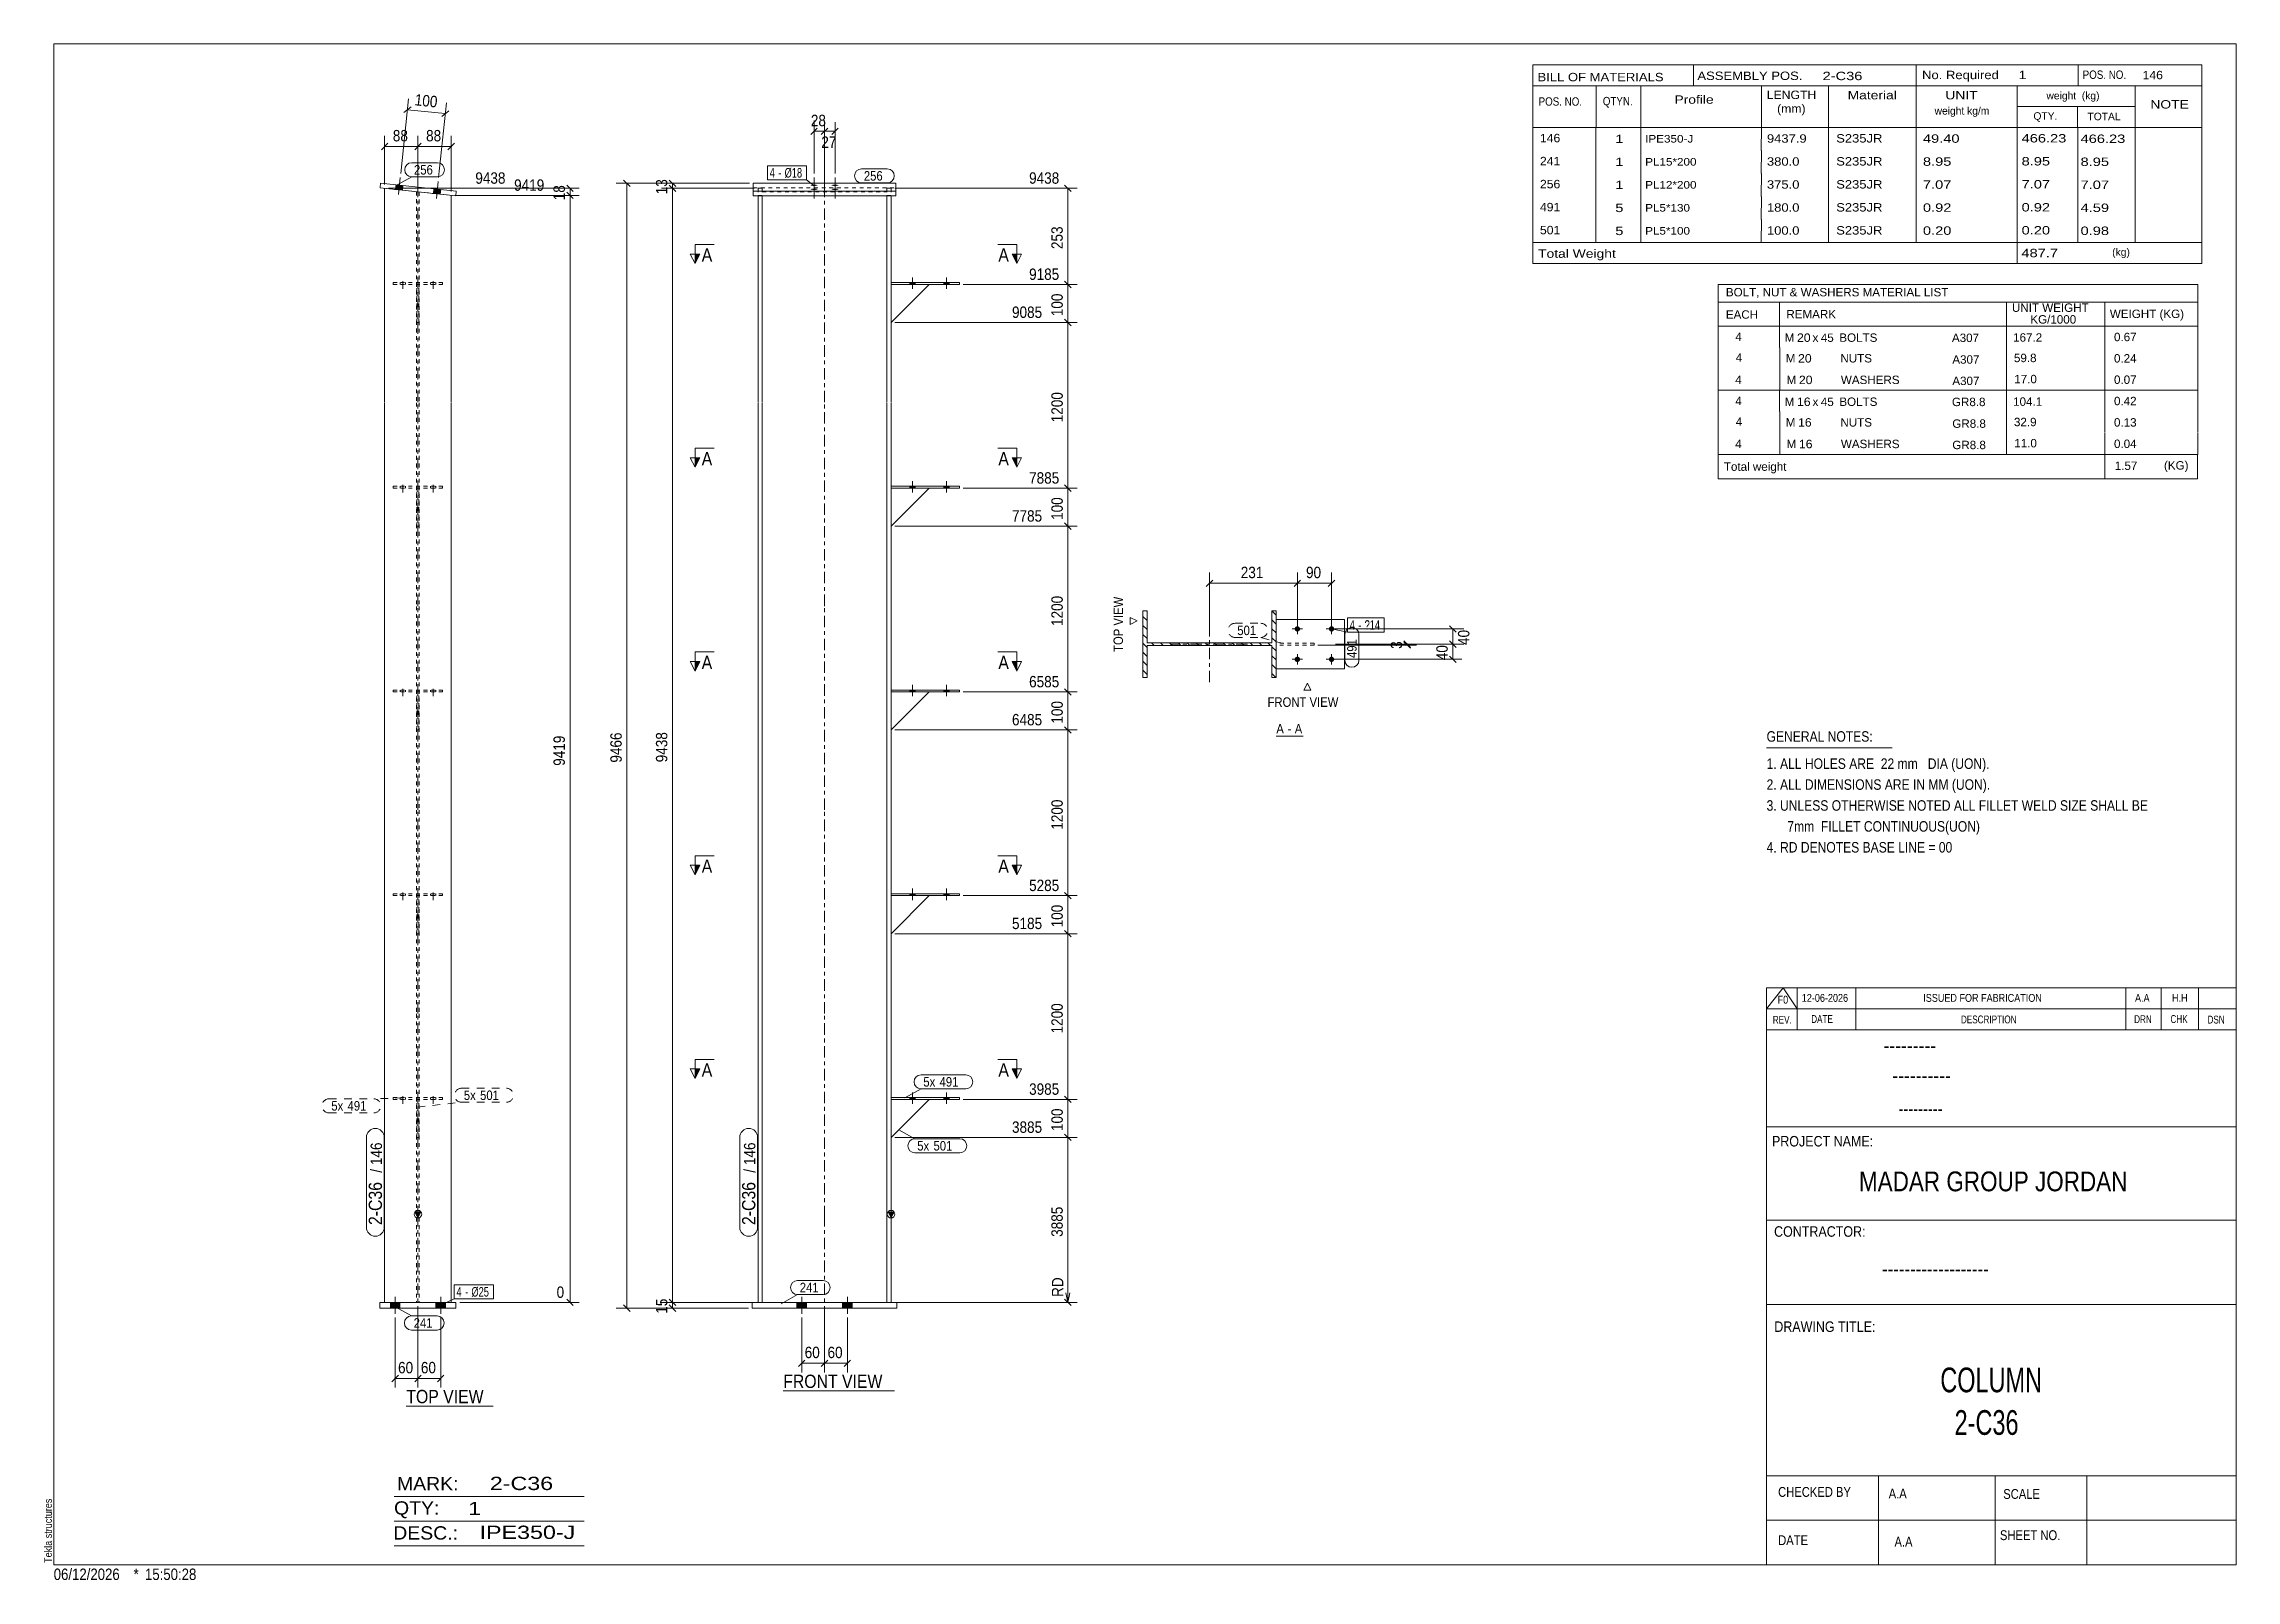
# Model space of a CAD drawing. Header units: millimetres. Extents: x 2 to 579, y 1 to 405.
import ezdxf

# ---------------------------------------------------------------- set-up
doc = ezdxf.new("R2010")
doc.units = ezdxf.units.MM
for name, pattern in [('XKITLINE00', [0]), ('XKITLINE01', [4, 1, -1, 1, -1]), ('XKITLINE02', [4, 2, -2]), ('XKITLINE03', [6, 3, -1, 1, -1])]:
    doc.linetypes.add(name, pattern=pattern)
for name, color, linetype, lineweight in [('Bolt', 3, 'Continuous', 0), ('BoltMark', 7, 'Continuous', 0), ('Dimensions', 7, 'Continuous', 0), ('DrawingSheet', 5, 'Continuous', 0), ('OtherObjectType', 7, 'Continuous', 0), ('Part', 2, 'Continuous', 0), ('PartMark', 7, 'Continuous', 0), ('Section', 6, 'Continuous', 0)]:
    doc.layers.add(name, color=color, linetype=linetype, lineweight=lineweight)
doc.styles.add('@ARIAL_UNICODE_MS_BOLD', font='ARIAL.TTF')
doc.styles.add('ARIAL', font='ARIAL.TTF')
doc.styles.add('ARIAL_NARROW', font='ARIALN.TTF')
doc.styles.add('COMIC_SANS_MS_BOLD', font='COMICBD.TTF')
doc.styles.add('SWIS721_EX_BT', font='ARIAL.TTF')
doc.styles.add('SWISSE', font='ARIAL.TTF')

# ---------------------------------------------------------------- blocks, each defined once
blk = doc.blocks.new('*A1')
at = {"layer": 'Part', "color": 7, "linetype": 'XKITLINE00', "lineweight": 0}
for p, q in [((292.58, 253.32), (291.48, 254.42)), ((292.58, 255.67), (292.38, 255.88)), ((326.48, 254.78), (325.38, 255.88)), ((292.58, 250.96), (291.48, 252.06)), ((292.58, 248.6), (291.48, 249.7)), ((326.48, 252.42), (325.38, 253.52)), ((326.48, 250.06), (325.38, 251.16)), ((326.48, 247.7), (325.38, 248.8)), ((292.58, 246.24), (291.48, 247.34)), ((292.58, 243.89), (291.48, 244.99)), ((292.58, 241.53), (291.48, 242.63)), ((294.41, 246.78), (293.71, 247.48)), ((296.77, 246.78), (296.07, 247.48)), ((299.12, 246.78), (298.42, 247.48)), ((301.48, 246.78), (300.78, 247.48)), ((303.84, 246.78), (303.14, 247.48)), ((306.2, 246.78), (305.5, 247.48)), ((308.55, 246.78), (307.85, 247.48)), ((310.91, 246.78), (310.21, 247.48)), ((313.27, 246.78), (312.57, 247.48)), ((315.62, 246.78), (314.92, 247.48)), ((317.98, 246.78), (317.28, 247.48)), ((320.34, 246.78), (319.64, 247.48)), ((322.7, 246.78), (322, 247.48)), ((325.05, 246.78), (324.35, 247.48)), ((326.48, 245.35), (325.38, 246.45)), ((326.48, 242.99), (325.38, 244.09)), ((292.58, 239.17), (291.48, 240.27)), ((326.48, 240.63), (325.38, 241.73)), ((326.38, 238.38), (325.38, 239.37))]:
    blk.add_line(p, q, dxfattribs=at)
blk = doc.blocks.new('*A2')
at = {"layer": 'Bolt'}
for points in [[(204.94, 367.64), (204.89, 367.64), (204.85, 367.64), (204.81, 367.64), (204.76, 367.64), (204.72, 367.65), (204.68, 367.65), (204.64, 367.65), (204.6, 367.65), (204.56, 367.66), (204.52, 367.66), (204.48, 367.67), (204.45, 367.67), (204.41, 367.68), (204.38, 367.68), (204.35, 367.69), (204.32, 367.69), (204.29, 367.7), (204.26, 367.7), (204.23, 367.71), (204.21, 367.72), (204.19, 367.73), (204.17, 367.73), (204.15, 367.74), (204.14, 367.75), (204.12, 367.75), (204.11, 367.76), (204.1, 367.77), (204.09, 367.78), (204.09, 367.79), (204.08, 367.79), (204.08, 367.8), (204.08, 367.81), (204.09, 367.82), (204.09, 367.83), (204.1, 367.83), (204.11, 367.84), (204.12, 367.85), (204.14, 367.86), (204.15, 367.86), (204.17, 367.87), (204.19, 367.88), (204.21, 367.89), (204.23, 367.89), (204.26, 367.9), (204.29, 367.9), (204.32, 367.91), (204.35, 367.92), (204.38, 367.92), (204.41, 367.93), (204.45, 367.93), (204.48, 367.94), (204.52, 367.94), (204.56, 367.94), (204.6, 367.95), (204.64, 367.95), (204.68, 367.95), (204.72, 367.96), (204.76, 367.96), (204.81, 367.96), (204.85, 367.96), (204.89, 367.96), (204.94, 367.96), (204.98, 367.96), (205.03, 367.96), (205.07, 367.96), (205.12, 367.96), (205.16, 367.96), (205.2, 367.96), (205.24, 367.96), (205.29, 367.95), (205.33, 367.95), (205.37, 367.95), (205.41, 367.94), (205.45, 367.94), (205.48, 367.94), (205.52, 367.93), (205.55, 367.93), (205.59, 367.92), (205.62, 367.92), (205.65, 367.91), (205.68, 367.9), (205.71, 367.9), (205.73, 367.89), (205.76, 367.89), (205.78, 367.88), (205.8, 367.87), (205.81, 367.86), (205.83, 367.86), (205.84, 367.85), (205.86, 367.84), (205.87, 367.83), (205.87, 367.83), (205.88, 367.82), (205.88, 367.81), (205.88, 367.8), (205.88, 367.79), (205.88, 367.79), (205.87, 367.78), (205.87, 367.77), (205.86, 367.76), (205.84, 367.75), (205.83, 367.75), (205.81, 367.74), (205.8, 367.73), (205.78, 367.73), (205.76, 367.72), (205.73, 367.71), (205.71, 367.7), (205.68, 367.7), (205.65, 367.69), (205.62, 367.69), (205.59, 367.68), (205.55, 367.68), (205.52, 367.67), (205.48, 367.67), (205.45, 367.66), (205.41, 367.66), (205.37, 367.65), (205.33, 367.65), (205.29, 367.65), (205.24, 367.65), (205.2, 367.64), (205.16, 367.64), (205.12, 367.64), (205.07, 367.64), (205.03, 367.64), (204.98, 367.64)], [(204.94, 366.59), (204.89, 366.59), (204.85, 366.59), (204.81, 366.59), (204.76, 366.59), (204.72, 366.59), (204.68, 366.6), (204.64, 366.6), (204.6, 366.6), (204.56, 366.61), (204.52, 366.61), (204.48, 366.62), (204.45, 366.62), (204.41, 366.62), (204.38, 366.63), (204.35, 366.64), (204.32, 366.64), (204.29, 366.65), (204.26, 366.65), (204.23, 366.66), (204.21, 366.67), (204.19, 366.67), (204.17, 366.68), (204.15, 366.69), (204.14, 366.7), (204.12, 366.7), (204.11, 366.71), (204.1, 366.72), (204.09, 366.73), (204.09, 366.74), (204.08, 366.74), (204.08, 366.75), (204.08, 366.76), (204.09, 366.77), (204.09, 366.78), (204.1, 366.78), (204.11, 366.79), (204.12, 366.8), (204.14, 366.81), (204.15, 366.82), (204.17, 366.82), (204.19, 366.83), (204.21, 366.84), (204.23, 366.84), (204.26, 366.85), (204.29, 366.86), (204.32, 366.86), (204.35, 366.87), (204.38, 366.88), (204.41, 366.88), (204.45, 366.89), (204.48, 366.89), (204.52, 366.89), (204.56, 366.9), (204.6, 366.9), (204.64, 366.91), (204.68, 366.91), (204.72, 366.91), (204.76, 366.91), (204.81, 366.91), (204.85, 366.92), (204.89, 366.92), (204.94, 366.92), (204.98, 366.92), (205.03, 366.92), (205.07, 366.92), (205.12, 366.92), (205.16, 366.91), (205.2, 366.91), (205.24, 366.91), (205.29, 366.91), (205.33, 366.91), (205.37, 366.9), (205.41, 366.9), (205.45, 366.89), (205.48, 366.89), (205.52, 366.89), (205.55, 366.88), (205.59, 366.88), (205.62, 366.87), (205.65, 366.86), (205.68, 366.86), (205.71, 366.85), (205.73, 366.84), (205.76, 366.84), (205.78, 366.83), (205.8, 366.82), (205.81, 366.82), (205.83, 366.81), (205.84, 366.8), (205.86, 366.79), (205.87, 366.78), (205.87, 366.78), (205.88, 366.77), (205.88, 366.76), (205.88, 366.75), (205.88, 366.74), (205.88, 366.74), (205.87, 366.73), (205.87, 366.72), (205.86, 366.71), (205.84, 366.7), (205.83, 366.7), (205.81, 366.69), (205.8, 366.68), (205.78, 366.67), (205.76, 366.67), (205.73, 366.66), (205.71, 366.65), (205.68, 366.65), (205.65, 366.64), (205.62, 366.64), (205.59, 366.63), (205.55, 366.62), (205.52, 366.62), (205.48, 366.62), (205.45, 366.61), (205.41, 366.61), (205.37, 366.6), (205.33, 366.6), (205.29, 366.6), (205.24, 366.59), (205.2, 366.59), (205.16, 366.59), (205.12, 366.59), (205.07, 366.59), (205.03, 366.59), (204.98, 366.59)], [(210.44, 367.64), (210.39, 367.64), (210.35, 367.64), (210.31, 367.64), (210.26, 367.64), (210.22, 367.65), (210.18, 367.65), (210.14, 367.65), (210.1, 367.65), (210.06, 367.66), (210.02, 367.66), (209.98, 367.67), (209.95, 367.67), (209.91, 367.68), (209.88, 367.68), (209.85, 367.69), (209.82, 367.69), (209.79, 367.7), (209.76, 367.7), (209.73, 367.71), (209.71, 367.72), (209.69, 367.73), (209.67, 367.73), (209.65, 367.74), (209.64, 367.75), (209.62, 367.75), (209.61, 367.76), (209.6, 367.77), (209.59, 367.78), (209.59, 367.79), (209.58, 367.79), (209.58, 367.8), (209.58, 367.81), (209.59, 367.82), (209.59, 367.83), (209.6, 367.83), (209.61, 367.84), (209.62, 367.85), (209.64, 367.86), (209.65, 367.86), (209.67, 367.87), (209.69, 367.88), (209.71, 367.89), (209.73, 367.89), (209.76, 367.9), (209.79, 367.9), (209.82, 367.91), (209.85, 367.92), (209.88, 367.92), (209.91, 367.93), (209.95, 367.93), (209.98, 367.94), (210.02, 367.94), (210.06, 367.94), (210.1, 367.95), (210.14, 367.95), (210.18, 367.95), (210.22, 367.96), (210.26, 367.96), (210.31, 367.96), (210.35, 367.96), (210.39, 367.96), (210.44, 367.96), (210.48, 367.96), (210.53, 367.96), (210.57, 367.96), (210.62, 367.96), (210.66, 367.96), (210.7, 367.96), (210.74, 367.96), (210.79, 367.95), (210.83, 367.95), (210.87, 367.95), (210.91, 367.94), (210.95, 367.94), (210.98, 367.94), (211.02, 367.93), (211.05, 367.93), (211.09, 367.92), (211.12, 367.92), (211.15, 367.91), (211.18, 367.9), (211.21, 367.9), (211.23, 367.89), (211.26, 367.89), (211.28, 367.88), (211.3, 367.87), (211.31, 367.86), (211.33, 367.86), (211.34, 367.85), (211.36, 367.84), (211.37, 367.83), (211.37, 367.83), (211.38, 367.82), (211.38, 367.81), (211.38, 367.8), (211.38, 367.79), (211.38, 367.79), (211.37, 367.78), (211.37, 367.77), (211.36, 367.76), (211.34, 367.75), (211.33, 367.75), (211.31, 367.74), (211.3, 367.73), (211.28, 367.73), (211.26, 367.72), (211.23, 367.71), (211.21, 367.7), (211.18, 367.7), (211.15, 367.69), (211.12, 367.69), (211.09, 367.68), (211.05, 367.68), (211.02, 367.67), (210.98, 367.67), (210.95, 367.66), (210.91, 367.66), (210.87, 367.65), (210.83, 367.65), (210.79, 367.65), (210.74, 367.65), (210.7, 367.64), (210.66, 367.64), (210.62, 367.64), (210.57, 367.64), (210.53, 367.64), (210.48, 367.64)], [(210.44, 366.59), (210.39, 366.59), (210.35, 366.59), (210.31, 366.59), (210.26, 366.59), (210.22, 366.59), (210.18, 366.6), (210.14, 366.6), (210.1, 366.6), (210.06, 366.61), (210.02, 366.61), (209.98, 366.62), (209.95, 366.62), (209.91, 366.62), (209.88, 366.63), (209.85, 366.64), (209.82, 366.64), (209.79, 366.65), (209.76, 366.65), (209.73, 366.66), (209.71, 366.67), (209.69, 366.67), (209.67, 366.68), (209.65, 366.69), (209.64, 366.7), (209.62, 366.7), (209.61, 366.71), (209.6, 366.72), (209.59, 366.73), (209.59, 366.74), (209.58, 366.74), (209.58, 366.75), (209.58, 366.76), (209.59, 366.77), (209.59, 366.78), (209.6, 366.78), (209.61, 366.79), (209.62, 366.8), (209.64, 366.81), (209.65, 366.82), (209.67, 366.82), (209.69, 366.83), (209.71, 366.84), (209.73, 366.84), (209.76, 366.85), (209.79, 366.86), (209.82, 366.86), (209.85, 366.87), (209.88, 366.88), (209.91, 366.88), (209.95, 366.89), (209.98, 366.89), (210.02, 366.89), (210.06, 366.9), (210.1, 366.9), (210.14, 366.91), (210.18, 366.91), (210.22, 366.91), (210.26, 366.91), (210.31, 366.91), (210.35, 366.92), (210.39, 366.92), (210.44, 366.92), (210.48, 366.92), (210.53, 366.92), (210.57, 366.92), (210.62, 366.92), (210.66, 366.91), (210.7, 366.91), (210.74, 366.91), (210.79, 366.91), (210.83, 366.91), (210.87, 366.9), (210.91, 366.9), (210.95, 366.89), (210.98, 366.89), (211.02, 366.89), (211.05, 366.88), (211.09, 366.88), (211.12, 366.87), (211.15, 366.86), (211.18, 366.86), (211.21, 366.85), (211.23, 366.84), (211.26, 366.84), (211.28, 366.83), (211.3, 366.82), (211.31, 366.82), (211.33, 366.81), (211.34, 366.8), (211.36, 366.79), (211.37, 366.78), (211.37, 366.78), (211.38, 366.77), (211.38, 366.76), (211.38, 366.75), (211.38, 366.74), (211.38, 366.74), (211.37, 366.73), (211.37, 366.72), (211.36, 366.71), (211.34, 366.7), (211.33, 366.7), (211.31, 366.69), (211.3, 366.68), (211.28, 366.67), (211.26, 366.67), (211.23, 366.66), (211.21, 366.65), (211.18, 366.65), (211.15, 366.64), (211.12, 366.64), (211.09, 366.63), (211.05, 366.62), (211.02, 366.62), (210.98, 366.62), (210.95, 366.61), (210.91, 366.61), (210.87, 366.6), (210.83, 366.6), (210.79, 366.6), (210.74, 366.59), (210.7, 366.59), (210.66, 366.59), (210.62, 366.59), (210.57, 366.59), (210.53, 366.59), (210.48, 366.59)]]:
    blk.add_hatch(color=3, dxfattribs=at).paths.add_polyline_path(points, flags=17)
at = {"layer": 'Bolt', "color": 3, "linetype": 'XKITLINE00', "lineweight": 0}
for p, q in [((204.98, 369.87), (204.98, 365.39)), ((210.48, 369.87), (210.48, 365.39)), ((204.98, 368.82), (204.98, 364.34)), ((210.48, 368.82), (210.48, 364.34))]:
    blk.add_line(p, q, dxfattribs=at)
blk = doc.blocks.new('*A3')
at = {"layer": 'Bolt'}
for points in [[(202.98, 74), (202.98, 72.5), (200.48, 72.5), (200.48, 74)], [(202.98, 74), (202.98, 72.5), (200.48, 72.5), (200.48, 74)], [(214.98, 74), (214.98, 72.5), (212.48, 72.5), (212.48, 74)], [(214.98, 74), (214.98, 72.5), (212.48, 72.5), (212.48, 74)]]:
    blk.add_hatch(color=3, dxfattribs=at).paths.add_polyline_path(points, flags=17)
at = {"layer": 'Bolt', "color": 3, "linetype": 'XKITLINE00', "lineweight": 0}
for p, q in [((201.73, 75.5), (201.73, 71)), ((201.73, 75.5), (201.73, 71)), ((213.73, 75.5), (213.73, 71)), ((213.73, 75.5), (213.73, 71)), ((200.48, 74), (200.48, 72.5)), ((200.48, 74), (200.48, 72.5)), ((202.98, 74), (202.98, 72.5)), ((202.98, 74), (202.98, 72.5)), ((212.48, 74), (212.48, 72.5)), ((212.48, 74), (212.48, 72.5)), ((214.98, 74), (214.98, 72.5)), ((214.98, 74), (214.98, 72.5))]:
    blk.add_line(p, q, dxfattribs=at)
blk = doc.blocks.new('*A4')
at = {"layer": 'Bolt'}
for points in [[(231.53, 127.9), (231.53, 127.4), (230.13, 127.4), (230.13, 127.9)], [(231.53, 127.9), (231.53, 127.4), (230.13, 127.4), (230.13, 127.9)], [(240.53, 127.9), (240.53, 127.4), (239.13, 127.4), (239.13, 127.9)], [(240.53, 127.9), (240.53, 127.4), (239.13, 127.4), (239.13, 127.9)]]:
    blk.add_hatch(color=3, dxfattribs=at).paths.add_polyline_path(points, flags=17)
at = {"layer": 'Bolt', "color": 3, "linetype": 'XKITLINE00', "lineweight": 0}
for p, q in [((230.13, 127.4), (230.13, 127.9)), ((230.13, 127.4), (230.13, 127.9)), ((230.83, 126.24), (230.83, 129.24)), ((230.83, 126.24), (230.83, 129.24)), ((231.53, 127.4), (231.53, 127.9)), ((231.53, 127.4), (231.53, 127.9)), ((239.13, 127.4), (239.13, 127.9)), ((239.13, 127.4), (239.13, 127.9)), ((239.83, 126.24), (239.83, 129.24)), ((239.83, 126.24), (239.83, 129.24)), ((240.53, 127.4), (240.53, 127.9)), ((240.53, 127.4), (240.53, 127.9))]:
    blk.add_line(p, q, dxfattribs=at)
blk = doc.blocks.new('*A5')
at = {"layer": 'Bolt'}
for points in [[(231.53, 181.48), (231.53, 180.98), (230.13, 180.98), (230.13, 181.48)], [(231.53, 181.48), (231.53, 180.98), (230.13, 180.98), (230.13, 181.48)], [(240.53, 181.48), (240.53, 180.98), (239.13, 180.98), (239.13, 181.48)], [(240.53, 181.48), (240.53, 180.98), (239.13, 180.98), (239.13, 181.48)]]:
    blk.add_hatch(color=3, dxfattribs=at).paths.add_polyline_path(points, flags=17)
at = {"layer": 'Bolt', "color": 3, "linetype": 'XKITLINE00', "lineweight": 0}
for p, q in [((230.13, 180.98), (230.13, 181.48)), ((230.13, 180.98), (230.13, 181.48)), ((230.83, 179.82), (230.83, 182.82)), ((230.83, 179.82), (230.83, 182.82)), ((231.53, 180.98), (231.53, 181.48)), ((231.53, 180.98), (231.53, 181.48)), ((239.13, 180.98), (239.13, 181.48)), ((239.13, 180.98), (239.13, 181.48)), ((239.83, 179.82), (239.83, 182.82)), ((239.83, 179.82), (239.83, 182.82)), ((240.53, 180.98), (240.53, 181.48)), ((240.53, 180.98), (240.53, 181.48))]:
    blk.add_line(p, q, dxfattribs=at)
blk = doc.blocks.new('*A6')
at = {"layer": 'Bolt'}
for points in [[(231.53, 235.06), (231.53, 234.56), (230.13, 234.56), (230.13, 235.06)], [(231.53, 235.06), (231.53, 234.56), (230.13, 234.56), (230.13, 235.06)], [(240.53, 235.06), (240.53, 234.56), (239.13, 234.56), (239.13, 235.06)], [(240.53, 235.06), (240.53, 234.56), (239.13, 234.56), (239.13, 235.06)]]:
    blk.add_hatch(color=3, dxfattribs=at).paths.add_polyline_path(points, flags=17)
at = {"layer": 'Bolt', "color": 3, "linetype": 'XKITLINE00', "lineweight": 0}
for p, q in [((230.13, 234.56), (230.13, 235.06)), ((230.13, 234.56), (230.13, 235.06)), ((230.83, 233.4), (230.83, 236.4)), ((230.83, 233.4), (230.83, 236.4)), ((231.53, 234.56), (231.53, 235.06)), ((231.53, 234.56), (231.53, 235.06)), ((239.13, 234.56), (239.13, 235.06)), ((239.13, 234.56), (239.13, 235.06)), ((239.83, 233.4), (239.83, 236.4)), ((239.83, 233.4), (239.83, 236.4)), ((240.53, 234.56), (240.53, 235.06)), ((240.53, 234.56), (240.53, 235.06))]:
    blk.add_line(p, q, dxfattribs=at)
blk = doc.blocks.new('*A7')
at = {"layer": 'Bolt'}
for points in [[(231.53, 288.64), (231.53, 288.14), (230.13, 288.14), (230.13, 288.64)], [(231.53, 288.64), (231.53, 288.14), (230.13, 288.14), (230.13, 288.64)], [(240.53, 288.64), (240.53, 288.14), (239.13, 288.14), (239.13, 288.64)], [(240.53, 288.64), (240.53, 288.14), (239.13, 288.14), (239.13, 288.64)]]:
    blk.add_hatch(color=3, dxfattribs=at).paths.add_polyline_path(points, flags=17)
at = {"layer": 'Bolt', "color": 3, "linetype": 'XKITLINE00', "lineweight": 0}
for p, q in [((230.13, 288.14), (230.13, 288.64)), ((230.13, 288.14), (230.13, 288.64)), ((230.83, 286.98), (230.83, 289.98)), ((230.83, 286.98), (230.83, 289.98)), ((231.53, 288.14), (231.53, 288.64)), ((231.53, 288.14), (231.53, 288.64)), ((239.13, 288.14), (239.13, 288.64)), ((239.13, 288.14), (239.13, 288.64)), ((239.83, 286.98), (239.83, 289.98)), ((239.83, 286.98), (239.83, 289.98)), ((240.53, 288.14), (240.53, 288.64)), ((240.53, 288.14), (240.53, 288.64))]:
    blk.add_line(p, q, dxfattribs=at)
blk = doc.blocks.new('*A8')
at = {"layer": 'Bolt'}
for points in [[(231.53, 342.22), (231.53, 341.72), (230.13, 341.72), (230.13, 342.22)], [(231.53, 342.22), (231.53, 341.72), (230.13, 341.72), (230.13, 342.22)], [(240.53, 342.22), (240.53, 341.72), (239.13, 341.72), (239.13, 342.22)], [(240.53, 342.22), (240.53, 341.72), (239.13, 341.72), (239.13, 342.22)]]:
    blk.add_hatch(color=3, dxfattribs=at).paths.add_polyline_path(points, flags=17)
at = {"layer": 'Bolt', "color": 3, "linetype": 'XKITLINE00', "lineweight": 0}
for p, q in [((230.13, 341.72), (230.13, 342.22)), ((230.13, 341.72), (230.13, 342.22)), ((230.83, 340.56), (230.83, 343.56)), ((230.83, 340.56), (230.83, 343.56)), ((231.53, 341.72), (231.53, 342.22)), ((231.53, 341.72), (231.53, 342.22)), ((239.13, 341.72), (239.13, 342.22)), ((239.13, 341.72), (239.13, 342.22)), ((239.83, 340.56), (239.83, 343.56)), ((239.83, 340.56), (239.83, 343.56)), ((240.53, 341.72), (240.53, 342.22)), ((240.53, 341.72), (240.53, 342.22))]:
    blk.add_line(p, q, dxfattribs=at)
blk = doc.blocks.new('*A9')
at = {"layer": 'Part'}
blk.add_hatch(color=2, dxfattribs=at).paths.add_polyline_path([(224.43, 97.71), (226.03, 97.71), (225.23, 96.31)], flags=17)
at = {"layer": 'Part', "color": 7, "linetype": 'XKITLINE03', "lineweight": 0}
for p, q in [((207.73, 310.72), (207.73, 376.08)), ((207.73, 257.14), (207.73, 310.62)), ((207.73, 203.56), (207.73, 257.04)), ((207.73, 149.98), (207.73, 203.46)), ((207.73, 96.4), (207.73, 149.88)), ((207.73, 64), (207.73, 96.3))]:
    blk.add_line(p, q, dxfattribs=at)
at = {"layer": 'Part', "color": 7, "linetype": 'XKITLINE01', "lineweight": 0}
for p, q in [((190.23, 367.01), (190.23, 365.03)), ((190.23, 367.01), (191.33, 367.01)), ((190.23, 365.16), (191.33, 365.16)), ((191.33, 367.01), (191.33, 365.03)), ((191.33, 366.12), (224.13, 366.12)), ((191.33, 366.05), (224.13, 366.05)), ((224.13, 367.01), (224.13, 365.03)), ((224.13, 367.01), (225.23, 367.01)), ((224.13, 365.16), (225.23, 365.16)), ((225.23, 367.01), (225.23, 365.03)), ((225.23, 74), (190.23, 74))]:
    blk.add_line(p, q, dxfattribs=at)
at = {"layer": 'Part', "color": 2, "linetype": 'XKITLINE00', "lineweight": 0}
for p, q in [((190.23, 365.03), (190.23, 310.72)), ((191.33, 365.03), (191.33, 310.72)), ((224.13, 365.03), (224.13, 310.72)), ((225.23, 365.03), (225.23, 310.72)), ((190.23, 310.62), (190.23, 257.14)), ((191.33, 310.62), (191.33, 257.14)), ((224.13, 310.62), (224.13, 257.14)), ((225.23, 310.62), (225.23, 257.14)), ((190.23, 257.04), (190.23, 203.56)), ((191.33, 257.04), (191.33, 203.56)), ((224.13, 257.04), (224.13, 203.56)), ((225.23, 257.04), (225.23, 203.56)), ((190.23, 203.46), (190.23, 149.98)), ((191.33, 203.46), (191.33, 149.98)), ((224.13, 203.46), (224.13, 149.98)), ((225.23, 203.46), (225.23, 149.98)), ((190.23, 149.88), (190.23, 96.4)), ((191.33, 149.88), (191.33, 96.4)), ((224.13, 149.88), (224.13, 96.4)), ((225.23, 149.88), (225.23, 96.4)), ((190.23, 96.3), (190.23, 74)), ((191.33, 96.3), (191.33, 74)), ((224.13, 96.3), (224.13, 74)), ((225.23, 96.31), (224.43, 97.71)), ((224.43, 97.71), (226.03, 97.71)), ((226.03, 97.71), (225.23, 96.31)), ((225.23, 96.3), (225.23, 74))]:
    blk.add_line(p, q, dxfattribs=at)
blk.add_circle((225.23, 97.21), 1, dxfattribs=at)
blk = doc.blocks.new('*A10')
at = {"layer": 'Part', "color": 2, "linetype": 'XKITLINE00', "lineweight": 0}
for p, q in [((188.98, 365.03), (188.98, 368.33)), ((226.48, 368.33), (188.98, 368.33)), ((188.98, 366.23), (226.48, 366.23)), ((226.48, 365.03), (188.98, 365.03)), ((226.48, 368.33), (226.48, 365.03))]:
    blk.add_line(p, q, dxfattribs=at)
at = {"layer": 'Part', "color": 7, "linetype": 'XKITLINE01', "lineweight": 0}
blk.add_line((188.98, 367.13), (226.48, 367.13), dxfattribs=at)
blk = doc.blocks.new('*A11')
at = {"layer": 'Part', "color": 2, "linetype": 'XKITLINE00', "lineweight": 0}
for p, q in [((226.73, 74), (188.73, 74)), ((188.73, 74), (188.73, 72.5)), ((226.73, 72.5), (188.73, 72.5)), ((226.73, 74), (226.73, 72.5))]:
    blk.add_line(p, q, dxfattribs=at)
blk = doc.blocks.new('*A12')
at = {"layer": 'Part', "color": 2, "linetype": 'XKITLINE00', "lineweight": 0}
for p, q in [((243.23, 127.9), (225.23, 127.9)), ((225.23, 127.4), (243.23, 127.4)), ((243.23, 127.4), (243.23, 127.9))]:
    blk.add_line(p, q, dxfattribs=at)
at = {"layer": 'Part', "color": 7, "linetype": 'XKITLINE01', "lineweight": 0}
blk.add_line((225.23, 127.9), (225.23, 127.4), dxfattribs=at)
blk = doc.blocks.new('*A13')
at = {"layer": 'Part', "color": 2, "linetype": 'XKITLINE00', "lineweight": 0}
blk.add_line((235.23, 127.4), (225.23, 117.4), dxfattribs=at)
at = {"layer": 'Part', "color": 7, "linetype": 'XKITLINE01', "lineweight": 0}
for p, q in [((225.23, 117.4), (225.23, 127.4)), ((225.23, 127.4), (235.23, 127.4))]:
    blk.add_line(p, q, dxfattribs=at)
blk = doc.blocks.new('*A14')
at = {"layer": 'Part', "color": 2, "linetype": 'XKITLINE00', "lineweight": 0}
for p, q in [((243.23, 181.48), (225.23, 181.48)), ((225.23, 180.98), (243.23, 180.98)), ((243.23, 180.98), (243.23, 181.48))]:
    blk.add_line(p, q, dxfattribs=at)
at = {"layer": 'Part', "color": 7, "linetype": 'XKITLINE01', "lineweight": 0}
blk.add_line((225.23, 181.48), (225.23, 180.98), dxfattribs=at)
blk = doc.blocks.new('*A15')
at = {"layer": 'Part', "color": 2, "linetype": 'XKITLINE00', "lineweight": 0}
blk.add_line((235.23, 180.98), (225.23, 170.98), dxfattribs=at)
at = {"layer": 'Part', "color": 7, "linetype": 'XKITLINE01', "lineweight": 0}
for p, q in [((225.23, 170.98), (225.23, 180.98)), ((225.23, 180.98), (235.23, 180.98))]:
    blk.add_line(p, q, dxfattribs=at)
blk = doc.blocks.new('*A16')
at = {"layer": 'Part', "color": 2, "linetype": 'XKITLINE00', "lineweight": 0}
for p, q in [((243.23, 235.06), (225.23, 235.06)), ((225.23, 234.56), (243.23, 234.56)), ((243.23, 234.56), (243.23, 235.06))]:
    blk.add_line(p, q, dxfattribs=at)
at = {"layer": 'Part', "color": 7, "linetype": 'XKITLINE01', "lineweight": 0}
blk.add_line((225.23, 235.06), (225.23, 234.56), dxfattribs=at)
blk = doc.blocks.new('*A17')
at = {"layer": 'Part', "color": 2, "linetype": 'XKITLINE00', "lineweight": 0}
blk.add_line((235.23, 234.56), (225.23, 224.56), dxfattribs=at)
at = {"layer": 'Part', "color": 7, "linetype": 'XKITLINE01', "lineweight": 0}
for p, q in [((225.23, 224.56), (225.23, 234.56)), ((225.23, 234.56), (235.23, 234.56))]:
    blk.add_line(p, q, dxfattribs=at)
blk = doc.blocks.new('*A18')
at = {"layer": 'Part', "color": 2, "linetype": 'XKITLINE00', "lineweight": 0}
for p, q in [((243.23, 288.64), (225.23, 288.64)), ((243.23, 288.14), (243.23, 288.64)), ((225.23, 288.14), (243.23, 288.14))]:
    blk.add_line(p, q, dxfattribs=at)
at = {"layer": 'Part', "color": 7, "linetype": 'XKITLINE01', "lineweight": 0}
blk.add_line((225.23, 288.64), (225.23, 288.14), dxfattribs=at)
blk = doc.blocks.new('*A19')
at = {"layer": 'Part', "color": 2, "linetype": 'XKITLINE00', "lineweight": 0}
blk.add_line((235.23, 288.14), (225.23, 278.14), dxfattribs=at)
at = {"layer": 'Part', "color": 7, "linetype": 'XKITLINE01', "lineweight": 0}
for p, q in [((225.23, 278.14), (225.23, 288.14)), ((225.23, 288.14), (235.23, 288.14))]:
    blk.add_line(p, q, dxfattribs=at)
blk = doc.blocks.new('*A20')
at = {"layer": 'Part', "color": 2, "linetype": 'XKITLINE00', "lineweight": 0}
for p, q in [((243.23, 342.22), (225.23, 342.22)), ((225.23, 341.72), (243.23, 341.72)), ((243.23, 341.72), (243.23, 342.22))]:
    blk.add_line(p, q, dxfattribs=at)
at = {"layer": 'Part', "color": 7, "linetype": 'XKITLINE01', "lineweight": 0}
blk.add_line((225.23, 342.22), (225.23, 341.72), dxfattribs=at)
blk = doc.blocks.new('*A21')
at = {"layer": 'Part', "color": 2, "linetype": 'XKITLINE00', "lineweight": 0}
blk.add_line((235.23, 341.72), (225.23, 331.72), dxfattribs=at)
at = {"layer": 'Part', "color": 7, "linetype": 'XKITLINE01', "lineweight": 0}
for p, q in [((225.23, 331.72), (225.23, 341.72)), ((225.23, 341.72), (235.23, 341.72))]:
    blk.add_line(p, q, dxfattribs=at)
blk = doc.blocks.new('*A22')
at = {"layer": 'Bolt'}
for points in [[(96.83, 367.71), (96.71, 366.51), (94.92, 366.7), (95.04, 367.9)], [(96.83, 367.71), (96.71, 366.51), (94.92, 366.7), (95.04, 367.9)], [(106.78, 366.66), (106.65, 365.46), (104.86, 365.65), (104.99, 366.85)], [(106.78, 366.66), (106.65, 365.46), (104.86, 365.65), (104.99, 366.85)]]:
    blk.add_hatch(color=3, dxfattribs=at).paths.add_polyline_path(points, flags=17)
at = {"layer": 'Bolt', "color": 3, "linetype": 'XKITLINE00', "lineweight": 0}
for p, q in [((96.15, 369.87), (95.68, 365.39)), ((96.15, 369.87), (95.68, 365.39)), ((95.04, 367.9), (94.92, 366.7)), ((95.04, 367.9), (94.92, 366.7)), ((96.83, 367.71), (96.71, 366.51)), ((96.83, 367.71), (96.71, 366.51)), ((104.99, 366.85), (104.86, 365.65)), ((104.99, 366.85), (104.86, 365.65)), ((106.1, 368.82), (105.63, 364.34)), ((106.1, 368.82), (105.63, 364.34)), ((106.78, 366.66), (106.65, 365.46)), ((106.78, 366.66), (106.65, 365.46))]:
    blk.add_line(p, q, dxfattribs=at)
blk = doc.blocks.new('*A23')
at = {"layer": 'Bolt'}
for points in [[(96.03, 74), (96.03, 72.5), (93.53, 72.5), (93.53, 74)], [(96.03, 74), (96.03, 72.5), (93.53, 72.5), (93.53, 74)], [(108.03, 74), (108.03, 72.5), (105.53, 72.5), (105.53, 74)], [(108.03, 74), (108.03, 72.5), (105.53, 72.5), (105.53, 74)]]:
    blk.add_hatch(color=3, dxfattribs=at).paths.add_polyline_path(points, flags=17)
at = {"layer": 'Bolt', "color": 3, "linetype": 'XKITLINE00', "lineweight": 0}
for p, q in [((94.78, 75.5), (94.78, 71)), ((94.78, 75.5), (94.78, 71)), ((106.78, 75.5), (106.78, 71)), ((106.78, 75.5), (106.78, 71)), ((93.53, 74), (93.53, 72.5)), ((93.53, 74), (93.53, 72.5)), ((96.03, 74), (96.03, 72.5)), ((96.03, 74), (96.03, 72.5)), ((105.53, 74), (105.53, 72.5)), ((105.53, 74), (105.53, 72.5)), ((108.03, 74), (108.03, 72.5)), ((108.03, 74), (108.03, 72.5))]:
    blk.add_line(p, q, dxfattribs=at)
blk = doc.blocks.new('*A24')
at = {"layer": 'Bolt', "color": 3, "linetype": 'XKITLINE02', "lineweight": 0}
for p, q in [((96.08, 127.4), (96.08, 127.9)), ((96.08, 127.4), (96.08, 127.9)), ((96.78, 126.24), (96.78, 129.24)), ((96.78, 126.24), (96.78, 129.24)), ((97.48, 127.4), (97.48, 127.9)), ((97.48, 127.4), (97.48, 127.9)), ((104.08, 127.4), (104.08, 127.9)), ((104.08, 127.4), (104.08, 127.9)), ((104.78, 126.24), (104.78, 129.24)), ((104.78, 126.24), (104.78, 129.24)), ((105.48, 127.4), (105.48, 127.9)), ((105.48, 127.4), (105.48, 127.9))]:
    blk.add_line(p, q, dxfattribs=at)
blk = doc.blocks.new('*A25')
at = {"layer": 'Bolt', "color": 3, "linetype": 'XKITLINE02', "lineweight": 0}
for p, q in [((96.08, 180.98), (96.08, 181.48)), ((96.08, 180.98), (96.08, 181.48)), ((96.78, 179.82), (96.78, 182.82)), ((96.78, 179.82), (96.78, 182.82)), ((97.48, 180.98), (97.48, 181.48)), ((97.48, 180.98), (97.48, 181.48)), ((104.08, 180.98), (104.08, 181.48)), ((104.08, 180.98), (104.08, 181.48)), ((104.78, 179.82), (104.78, 182.82)), ((104.78, 179.82), (104.78, 182.82)), ((105.48, 180.98), (105.48, 181.48)), ((105.48, 180.98), (105.48, 181.48))]:
    blk.add_line(p, q, dxfattribs=at)
blk = doc.blocks.new('*A26')
at = {"layer": 'Bolt', "color": 3, "linetype": 'XKITLINE02', "lineweight": 0}
for p, q in [((96.08, 234.56), (96.08, 235.06)), ((96.08, 234.56), (96.08, 235.06)), ((96.78, 233.4), (96.78, 236.4)), ((96.78, 233.4), (96.78, 236.4)), ((97.48, 234.56), (97.48, 235.06)), ((97.48, 234.56), (97.48, 235.06)), ((104.08, 234.56), (104.08, 235.06)), ((104.08, 234.56), (104.08, 235.06)), ((104.78, 233.4), (104.78, 236.4)), ((104.78, 233.4), (104.78, 236.4)), ((105.48, 234.56), (105.48, 235.06)), ((105.48, 234.56), (105.48, 235.06))]:
    blk.add_line(p, q, dxfattribs=at)
blk = doc.blocks.new('*A27')
at = {"layer": 'Bolt', "color": 3, "linetype": 'XKITLINE02', "lineweight": 0}
for p, q in [((96.08, 288.14), (96.08, 288.64)), ((96.08, 288.14), (96.08, 288.64)), ((96.78, 286.98), (96.78, 289.98)), ((96.78, 286.98), (96.78, 289.98)), ((97.48, 288.14), (97.48, 288.64)), ((97.48, 288.14), (97.48, 288.64)), ((104.08, 288.14), (104.08, 288.64)), ((104.08, 288.14), (104.08, 288.64)), ((104.78, 286.98), (104.78, 289.98)), ((104.78, 286.98), (104.78, 289.98)), ((105.48, 288.14), (105.48, 288.64)), ((105.48, 288.14), (105.48, 288.64))]:
    blk.add_line(p, q, dxfattribs=at)
blk = doc.blocks.new('*A28')
at = {"layer": 'Bolt', "color": 3, "linetype": 'XKITLINE02', "lineweight": 0}
for p, q in [((96.08, 341.72), (96.08, 342.22)), ((96.08, 341.72), (96.08, 342.22)), ((96.78, 340.56), (96.78, 343.56)), ((96.78, 340.56), (96.78, 343.56)), ((97.48, 341.72), (97.48, 342.22)), ((97.48, 341.72), (97.48, 342.22)), ((104.08, 341.72), (104.08, 342.22)), ((104.08, 341.72), (104.08, 342.22)), ((104.78, 340.56), (104.78, 343.56)), ((104.78, 340.56), (104.78, 343.56)), ((105.48, 341.72), (105.48, 342.22)), ((105.48, 341.72), (105.48, 342.22))]:
    blk.add_line(p, q, dxfattribs=at)
blk = doc.blocks.new('*A29')
at = {"layer": 'Part'}
blk.add_hatch(color=2, dxfattribs=at).paths.add_polyline_path([(99.98, 97.71), (101.58, 97.71), (100.78, 96.31)], flags=17)
at = {"layer": 'Part', "color": 7, "linetype": 'XKITLINE03', "lineweight": 0}
for p, q in [((100.78, 310.72), (100.78, 376.08)), ((100.78, 257.14), (100.78, 310.62)), ((100.78, 203.56), (100.78, 257.04)), ((100.78, 149.98), (100.78, 203.46)), ((100.78, 96.4), (100.78, 149.88)), ((100.78, 64), (100.78, 96.3))]:
    blk.add_line(p, q, dxfattribs=at)
at = {"layer": 'Part', "color": 2, "linetype": 'XKITLINE00', "lineweight": 0}
for p, q in [((92.03, 310.72), (92.03, 367.01)), ((109.53, 310.72), (109.53, 365.16)), ((92.03, 257.14), (92.03, 310.62)), ((109.53, 257.14), (109.53, 310.62)), ((92.03, 203.56), (92.03, 257.04)), ((109.53, 203.56), (109.53, 257.04)), ((92.03, 149.98), (92.03, 203.46)), ((109.53, 149.98), (109.53, 203.46)), ((92.03, 96.4), (92.03, 149.88)), ((109.53, 96.4), (109.53, 149.88)), ((92.03, 74), (92.03, 96.3)), ((100.78, 96.31), (99.98, 97.71)), ((99.98, 97.71), (101.58, 97.71)), ((101.58, 97.71), (100.78, 96.31)), ((109.53, 74), (109.53, 96.3))]:
    blk.add_line(p, q, dxfattribs=at)
at = {"layer": 'Part', "color": 7, "linetype": 'XKITLINE01', "lineweight": 0}
for p, q in [((109.53, 365.16), (92.03, 367.01)), ((100.43, 366.12), (100.43, 310.72)), ((101.13, 366.05), (101.13, 310.72)), ((100.43, 310.62), (100.43, 257.14)), ((101.13, 310.62), (101.13, 257.14)), ((100.43, 257.04), (100.43, 203.56)), ((101.13, 257.04), (101.13, 203.56)), ((100.43, 203.46), (100.43, 149.98)), ((101.13, 203.46), (101.13, 149.98)), ((100.43, 149.88), (100.43, 96.4)), ((101.13, 149.88), (101.13, 96.4)), ((100.43, 96.3), (100.43, 74)), ((101.13, 96.3), (101.13, 74)), ((92.03, 74), (109.53, 74))]:
    blk.add_line(p, q, dxfattribs=at)
at = {"layer": 'Part', "color": 2, "linetype": 'XKITLINE00', "lineweight": 0}
blk.add_circle((100.78, 97.21), 1, dxfattribs=at)
blk = doc.blocks.new('*A30')
at = {"layer": 'Part', "color": 2, "linetype": 'XKITLINE00', "lineweight": 0}
for p, q in [((90.96, 368.33), (90.84, 367.13)), ((90.84, 367.13), (110.73, 365.03)), ((90.96, 368.33), (110.85, 366.23)), ((110.85, 366.23), (110.73, 365.03))]:
    blk.add_line(p, q, dxfattribs=at)
blk = doc.blocks.new('*A31')
at = {"layer": 'Part', "color": 2, "linetype": 'XKITLINE00', "lineweight": 0}
for p, q in [((90.78, 72.5), (90.78, 74)), ((90.78, 74), (110.78, 74)), ((110.78, 72.5), (90.78, 72.5)), ((110.78, 74), (110.78, 72.5))]:
    blk.add_line(p, q, dxfattribs=at)
blk = doc.blocks.new('*A32')
at = {"layer": 'Part', "color": 7, "linetype": 'XKITLINE01', "lineweight": 0}
for p, q in [((107.28, 127.9), (94.28, 127.9)), ((94.28, 127.4), (94.28, 127.9)), ((107.28, 127.4), (94.28, 127.4)), ((107.28, 127.4), (107.28, 127.9))]:
    blk.add_line(p, q, dxfattribs=at)
blk = doc.blocks.new('*A33')
at = {"layer": 'Part', "color": 7, "linetype": 'XKITLINE01', "lineweight": 0}
for p, q in [((101.03, 127.4), (100.53, 127.4)), ((100.53, 117.4), (100.53, 127.4)), ((101.03, 117.4), (101.03, 127.4)), ((101.03, 117.4), (100.53, 117.4))]:
    blk.add_line(p, q, dxfattribs=at)
blk = doc.blocks.new('*A34')
at = {"layer": 'Part', "color": 7, "linetype": 'XKITLINE01', "lineweight": 0}
for p, q in [((107.28, 181.48), (94.28, 181.48)), ((94.28, 180.98), (94.28, 181.48)), ((107.28, 180.98), (94.28, 180.98)), ((107.28, 180.98), (107.28, 181.48))]:
    blk.add_line(p, q, dxfattribs=at)
blk = doc.blocks.new('*A35')
at = {"layer": 'Part', "color": 7, "linetype": 'XKITLINE01', "lineweight": 0}
for p, q in [((101.03, 180.98), (100.53, 180.98)), ((100.53, 170.98), (100.53, 180.98)), ((101.03, 170.98), (101.03, 180.98)), ((101.03, 170.98), (100.53, 170.98))]:
    blk.add_line(p, q, dxfattribs=at)
blk = doc.blocks.new('*A36')
at = {"layer": 'Part', "color": 7, "linetype": 'XKITLINE01', "lineweight": 0}
for p, q in [((107.28, 235.06), (94.28, 235.06)), ((94.28, 234.56), (94.28, 235.06)), ((107.28, 234.56), (94.28, 234.56)), ((107.28, 234.56), (107.28, 235.06))]:
    blk.add_line(p, q, dxfattribs=at)
blk = doc.blocks.new('*A37')
at = {"layer": 'Part', "color": 7, "linetype": 'XKITLINE01', "lineweight": 0}
for p, q in [((101.03, 234.56), (100.53, 234.56)), ((100.53, 224.56), (100.53, 234.56)), ((101.03, 224.56), (101.03, 234.56)), ((101.03, 224.56), (100.53, 224.56))]:
    blk.add_line(p, q, dxfattribs=at)
blk = doc.blocks.new('*A38')
at = {"layer": 'Part', "color": 7, "linetype": 'XKITLINE01', "lineweight": 0}
for p, q in [((107.28, 288.64), (94.28, 288.64)), ((94.28, 288.14), (94.28, 288.64)), ((107.28, 288.14), (107.28, 288.64)), ((107.28, 288.14), (94.28, 288.14))]:
    blk.add_line(p, q, dxfattribs=at)
blk = doc.blocks.new('*A39')
at = {"layer": 'Part', "color": 7, "linetype": 'XKITLINE01', "lineweight": 0}
for p, q in [((101.03, 288.14), (100.53, 288.14)), ((100.53, 278.14), (100.53, 288.14)), ((101.03, 278.14), (101.03, 288.14)), ((101.03, 278.14), (100.53, 278.14))]:
    blk.add_line(p, q, dxfattribs=at)
blk = doc.blocks.new('*A40')
at = {"layer": 'Part', "color": 7, "linetype": 'XKITLINE01', "lineweight": 0}
for p, q in [((107.28, 342.22), (94.28, 342.22)), ((94.28, 341.72), (94.28, 342.22)), ((107.28, 341.72), (94.28, 341.72)), ((107.28, 341.72), (107.28, 342.22))]:
    blk.add_line(p, q, dxfattribs=at)
blk = doc.blocks.new('*A41')
at = {"layer": 'Part', "color": 7, "linetype": 'XKITLINE01', "lineweight": 0}
for p, q in [((101.03, 341.72), (100.53, 341.72)), ((100.53, 331.72), (100.53, 341.72)), ((101.03, 331.72), (101.03, 341.72)), ((101.03, 331.72), (100.53, 331.72))]:
    blk.add_line(p, q, dxfattribs=at)
blk = doc.blocks.new('*A42')
at = {"layer": 'Bolt'}
for points in [[(332.05, 250.43), (332.01, 250.43), (331.98, 250.43), (331.95, 250.44), (331.91, 250.45), (331.88, 250.46), (331.85, 250.47), (331.82, 250.48), (331.78, 250.49), (331.75, 250.51), (331.72, 250.53), (331.69, 250.54), (331.67, 250.56), (331.64, 250.58), (331.61, 250.61), (331.59, 250.63), (331.56, 250.66), (331.54, 250.68), (331.52, 250.71), (331.5, 250.74), (331.48, 250.77), (331.47, 250.8), (331.45, 250.83), (331.44, 250.86), (331.42, 250.89), (331.41, 250.92), (331.4, 250.96), (331.4, 250.99), (331.39, 251.02), (331.39, 251.06), (331.38, 251.09), (331.38, 251.13), (331.38, 251.16), (331.39, 251.19), (331.39, 251.23), (331.4, 251.26), (331.4, 251.3), (331.41, 251.33), (331.42, 251.36), (331.44, 251.39), (331.45, 251.43), (331.47, 251.46), (331.48, 251.49), (331.5, 251.51), (331.52, 251.54), (331.54, 251.57), (331.56, 251.6), (331.59, 251.62), (331.61, 251.64), (331.64, 251.67), (331.67, 251.69), (331.69, 251.71), (331.72, 251.73), (331.75, 251.74), (331.78, 251.76), (331.82, 251.77), (331.85, 251.78), (331.88, 251.8), (331.91, 251.8), (331.95, 251.81), (331.98, 251.82), (332.01, 251.82), (332.05, 251.82), (332.08, 251.83), (332.12, 251.82), (332.15, 251.82), (332.19, 251.82), (332.22, 251.81), (332.25, 251.8), (332.29, 251.8), (332.32, 251.78), (332.35, 251.77), (332.38, 251.76), (332.41, 251.74), (332.44, 251.73), (332.47, 251.71), (332.5, 251.69), (332.53, 251.67), (332.55, 251.64), (332.58, 251.62), (332.6, 251.6), (332.62, 251.57), (332.65, 251.54), (332.67, 251.51), (332.68, 251.49), (332.7, 251.46), (332.72, 251.43), (332.73, 251.39), (332.74, 251.36), (332.75, 251.33), (332.76, 251.3), (332.77, 251.26), (332.78, 251.23), (332.78, 251.19), (332.78, 251.16), (332.78, 251.13), (332.78, 251.09), (332.78, 251.06), (332.78, 251.02), (332.77, 250.99), (332.76, 250.96), (332.75, 250.92), (332.74, 250.89), (332.73, 250.86), (332.72, 250.83), (332.7, 250.8), (332.68, 250.77), (332.67, 250.74), (332.65, 250.71), (332.62, 250.68), (332.6, 250.66), (332.58, 250.63), (332.55, 250.61), (332.53, 250.58), (332.5, 250.56), (332.47, 250.54), (332.44, 250.53), (332.41, 250.51), (332.38, 250.49), (332.35, 250.48), (332.32, 250.47), (332.29, 250.46), (332.25, 250.45), (332.22, 250.44), (332.19, 250.43), (332.15, 250.43), (332.12, 250.43), (332.08, 250.43)], [(341.05, 250.43), (341.01, 250.43), (340.98, 250.43), (340.95, 250.44), (340.91, 250.45), (340.88, 250.46), (340.85, 250.47), (340.82, 250.48), (340.78, 250.49), (340.75, 250.51), (340.72, 250.53), (340.69, 250.54), (340.67, 250.56), (340.64, 250.58), (340.61, 250.61), (340.59, 250.63), (340.56, 250.66), (340.54, 250.68), (340.52, 250.71), (340.5, 250.74), (340.48, 250.77), (340.47, 250.8), (340.45, 250.83), (340.44, 250.86), (340.42, 250.89), (340.41, 250.92), (340.4, 250.96), (340.4, 250.99), (340.39, 251.02), (340.39, 251.06), (340.38, 251.09), (340.38, 251.13), (340.38, 251.16), (340.39, 251.19), (340.39, 251.23), (340.4, 251.26), (340.4, 251.3), (340.41, 251.33), (340.42, 251.36), (340.44, 251.39), (340.45, 251.43), (340.47, 251.46), (340.48, 251.49), (340.5, 251.51), (340.52, 251.54), (340.54, 251.57), (340.56, 251.6), (340.59, 251.62), (340.61, 251.64), (340.64, 251.67), (340.67, 251.69), (340.69, 251.71), (340.72, 251.73), (340.75, 251.74), (340.78, 251.76), (340.82, 251.77), (340.85, 251.78), (340.88, 251.8), (340.91, 251.8), (340.95, 251.81), (340.98, 251.82), (341.01, 251.82), (341.05, 251.82), (341.08, 251.83), (341.12, 251.82), (341.15, 251.82), (341.19, 251.82), (341.22, 251.81), (341.25, 251.8), (341.29, 251.8), (341.32, 251.78), (341.35, 251.77), (341.38, 251.76), (341.41, 251.74), (341.44, 251.73), (341.47, 251.71), (341.5, 251.69), (341.53, 251.67), (341.55, 251.64), (341.58, 251.62), (341.6, 251.6), (341.62, 251.57), (341.65, 251.54), (341.67, 251.51), (341.68, 251.49), (341.7, 251.46), (341.72, 251.43), (341.73, 251.39), (341.74, 251.36), (341.75, 251.33), (341.76, 251.3), (341.77, 251.26), (341.78, 251.23), (341.78, 251.19), (341.78, 251.16), (341.78, 251.13), (341.78, 251.09), (341.78, 251.06), (341.78, 251.02), (341.77, 250.99), (341.76, 250.96), (341.75, 250.92), (341.74, 250.89), (341.73, 250.86), (341.72, 250.83), (341.7, 250.8), (341.68, 250.77), (341.67, 250.74), (341.65, 250.71), (341.62, 250.68), (341.6, 250.66), (341.58, 250.63), (341.55, 250.61), (341.53, 250.58), (341.5, 250.56), (341.47, 250.54), (341.44, 250.53), (341.41, 250.51), (341.38, 250.49), (341.35, 250.48), (341.32, 250.47), (341.29, 250.46), (341.25, 250.45), (341.22, 250.44), (341.19, 250.43), (341.15, 250.43), (341.12, 250.43), (341.08, 250.43)], [(332.05, 242.43), (332.01, 242.43), (331.98, 242.43), (331.95, 242.44), (331.91, 242.45), (331.88, 242.46), (331.85, 242.47), (331.82, 242.48), (331.78, 242.49), (331.75, 242.51), (331.72, 242.53), (331.69, 242.54), (331.67, 242.56), (331.64, 242.58), (331.61, 242.61), (331.59, 242.63), (331.56, 242.66), (331.54, 242.68), (331.52, 242.71), (331.5, 242.74), (331.48, 242.77), (331.47, 242.8), (331.45, 242.83), (331.44, 242.86), (331.42, 242.89), (331.41, 242.92), (331.4, 242.96), (331.4, 242.99), (331.39, 243.02), (331.39, 243.06), (331.38, 243.09), (331.38, 243.13), (331.38, 243.16), (331.39, 243.19), (331.39, 243.23), (331.4, 243.26), (331.4, 243.3), (331.41, 243.33), (331.42, 243.36), (331.44, 243.39), (331.45, 243.43), (331.47, 243.46), (331.48, 243.49), (331.5, 243.51), (331.52, 243.54), (331.54, 243.57), (331.56, 243.6), (331.59, 243.62), (331.61, 243.64), (331.64, 243.67), (331.67, 243.69), (331.69, 243.71), (331.72, 243.73), (331.75, 243.74), (331.78, 243.76), (331.82, 243.77), (331.85, 243.78), (331.88, 243.8), (331.91, 243.8), (331.95, 243.81), (331.98, 243.82), (332.01, 243.82), (332.05, 243.82), (332.08, 243.83), (332.12, 243.82), (332.15, 243.82), (332.19, 243.82), (332.22, 243.81), (332.25, 243.8), (332.29, 243.8), (332.32, 243.78), (332.35, 243.77), (332.38, 243.76), (332.41, 243.74), (332.44, 243.73), (332.47, 243.71), (332.5, 243.69), (332.53, 243.67), (332.55, 243.64), (332.58, 243.62), (332.6, 243.6), (332.62, 243.57), (332.65, 243.54), (332.67, 243.51), (332.68, 243.49), (332.7, 243.46), (332.72, 243.43), (332.73, 243.39), (332.74, 243.36), (332.75, 243.33), (332.76, 243.3), (332.77, 243.26), (332.78, 243.23), (332.78, 243.19), (332.78, 243.16), (332.78, 243.13), (332.78, 243.09), (332.78, 243.06), (332.78, 243.02), (332.77, 242.99), (332.76, 242.96), (332.75, 242.92), (332.74, 242.89), (332.73, 242.86), (332.72, 242.83), (332.7, 242.8), (332.68, 242.77), (332.67, 242.74), (332.65, 242.71), (332.62, 242.68), (332.6, 242.66), (332.58, 242.63), (332.55, 242.61), (332.53, 242.58), (332.5, 242.56), (332.47, 242.54), (332.44, 242.53), (332.41, 242.51), (332.38, 242.49), (332.35, 242.48), (332.32, 242.47), (332.29, 242.46), (332.25, 242.45), (332.22, 242.44), (332.19, 242.43), (332.15, 242.43), (332.12, 242.43), (332.08, 242.43)], [(341.05, 242.43), (341.01, 242.43), (340.98, 242.43), (340.95, 242.44), (340.91, 242.45), (340.88, 242.46), (340.85, 242.47), (340.82, 242.48), (340.78, 242.49), (340.75, 242.51), (340.72, 242.53), (340.69, 242.54), (340.67, 242.56), (340.64, 242.58), (340.61, 242.61), (340.59, 242.63), (340.56, 242.66), (340.54, 242.68), (340.52, 242.71), (340.5, 242.74), (340.48, 242.77), (340.47, 242.8), (340.45, 242.83), (340.44, 242.86), (340.42, 242.89), (340.41, 242.92), (340.4, 242.96), (340.4, 242.99), (340.39, 243.02), (340.39, 243.06), (340.38, 243.09), (340.38, 243.13), (340.38, 243.16), (340.39, 243.19), (340.39, 243.23), (340.4, 243.26), (340.4, 243.3), (340.41, 243.33), (340.42, 243.36), (340.44, 243.39), (340.45, 243.43), (340.47, 243.46), (340.48, 243.49), (340.5, 243.51), (340.52, 243.54), (340.54, 243.57), (340.56, 243.6), (340.59, 243.62), (340.61, 243.64), (340.64, 243.67), (340.67, 243.69), (340.69, 243.71), (340.72, 243.73), (340.75, 243.74), (340.78, 243.76), (340.82, 243.77), (340.85, 243.78), (340.88, 243.8), (340.91, 243.8), (340.95, 243.81), (340.98, 243.82), (341.01, 243.82), (341.05, 243.82), (341.08, 243.83), (341.12, 243.82), (341.15, 243.82), (341.19, 243.82), (341.22, 243.81), (341.25, 243.8), (341.29, 243.8), (341.32, 243.78), (341.35, 243.77), (341.38, 243.76), (341.41, 243.74), (341.44, 243.73), (341.47, 243.71), (341.5, 243.69), (341.53, 243.67), (341.55, 243.64), (341.58, 243.62), (341.6, 243.6), (341.62, 243.57), (341.65, 243.54), (341.67, 243.51), (341.68, 243.49), (341.7, 243.46), (341.72, 243.43), (341.73, 243.39), (341.74, 243.36), (341.75, 243.33), (341.76, 243.3), (341.77, 243.26), (341.78, 243.23), (341.78, 243.19), (341.78, 243.16), (341.78, 243.13), (341.78, 243.09), (341.78, 243.06), (341.78, 243.02), (341.77, 242.99), (341.76, 242.96), (341.75, 242.92), (341.74, 242.89), (341.73, 242.86), (341.72, 242.83), (341.7, 242.8), (341.68, 242.77), (341.67, 242.74), (341.65, 242.71), (341.62, 242.68), (341.6, 242.66), (341.58, 242.63), (341.55, 242.61), (341.53, 242.58), (341.5, 242.56), (341.47, 242.54), (341.44, 242.53), (341.41, 242.51), (341.38, 242.49), (341.35, 242.48), (341.32, 242.47), (341.29, 242.46), (341.25, 242.45), (341.22, 242.44), (341.19, 242.43), (341.15, 242.43), (341.12, 242.43), (341.08, 242.43)]]:
    blk.add_hatch(color=3, dxfattribs=at).paths.add_polyline_path(points, flags=17)
at = {"layer": 'Bolt', "color": 3, "linetype": 'XKITLINE00', "lineweight": 0}
for p, q in [((333.48, 251.13), (330.68, 251.13)), ((332.08, 249.73), (332.08, 252.53)), ((342.48, 251.13), (339.68, 251.13)), ((341.08, 249.73), (341.08, 252.53)), ((333.48, 243.13), (330.68, 243.13)), ((332.08, 241.73), (332.08, 244.53)), ((342.48, 243.13), (339.68, 243.13)), ((341.08, 241.73), (341.08, 244.53))]:
    blk.add_line(p, q, dxfattribs=at)
blk = doc.blocks.new('*A43')
at = {"layer": 'Part', "color": 2, "linetype": 'XKITLINE00', "lineweight": 0}
for p, q in [((291.48, 238.38), (291.48, 255.88)), ((291.48, 255.88), (292.58, 255.88)), ((292.58, 255.88), (292.58, 247.48)), ((325.38, 255.88), (326.48, 255.88)), ((325.38, 247.48), (325.38, 255.88)), ((326.48, 255.88), (326.48, 238.38)), ((292.58, 247.48), (325.38, 247.48)), ((325.38, 246.78), (292.58, 246.78)), ((292.58, 246.78), (292.58, 238.38)), ((325.38, 238.38), (325.38, 246.78)), ((292.58, 238.38), (291.48, 238.38)), ((326.48, 238.38), (325.38, 238.38))]:
    blk.add_line(p, q, dxfattribs=at)
at = {"layer": 'Part', "color": 7, "linetype": 'XKITLINE03', "lineweight": 0}
for p, q in [((308.98, 237.13), (308.98, 257.13)), ((318.98, 247.13), (298.98, 247.13))]:
    blk.add_line(p, q, dxfattribs=at)
blk = doc.blocks.new('*A44')
at = {"layer": 'Part', "color": 2, "linetype": 'XKITLINE00', "lineweight": 0}
for p, q in [((344.48, 253.63), (326.48, 253.63)), ((344.48, 240.63), (344.48, 253.63)), ((326.48, 240.63), (344.48, 240.63))]:
    blk.add_line(p, q, dxfattribs=at)
at = {"layer": 'Part', "color": 7, "linetype": 'XKITLINE01', "lineweight": 0}
blk.add_line((326.48, 253.63), (326.48, 240.63), dxfattribs=at)
blk = doc.blocks.new('*A45')
at = {"layer": 'Part', "color": 7, "linetype": 'XKITLINE01', "lineweight": 0}
for p, q in [((336.48, 247.38), (326.48, 247.38)), ((326.48, 246.88), (326.48, 247.38)), ((336.48, 246.88), (326.48, 246.88)), ((336.48, 246.88), (336.48, 247.38))]:
    blk.add_line(p, q, dxfattribs=at)
blk = doc.blocks.new('*A46')
at = {"layer": 'DrawingSheet', "color": 5, "linetype": 'XKITLINE00', "lineweight": 0}
for p, q in [((579, 405), (5, 405)), ((5, 405), (5, 5)), ((579, 5), (579, 405)), ((5, 5), (579, 5))]:
    blk.add_line(p, q, dxfattribs=at)
at = {"layer": 'DrawingSheet', "color": 5, "style": 'ARIAL', "width": 0.85}
blk.add_text('Tekla structures', height=2, rotation=90, dxfattribs=at).set_placement((4.5, 5.5))
blk = doc.blocks.new('*A47')
at = {"layer": 'OtherObjectType', "color": 7, "linetype": 'XKITLINE00', "lineweight": 0}
for p, q in [((442.76, 341.75), (442.75, 330.75)), ((442.76, 341.75), (568.88, 341.75)), ((568.88, 341.75), (568.88, 330.75)), ((442.75, 337.1), (568.88, 337.1)), ((458.87, 337.11), (458.87, 330.75)), ((518.57, 337.11), (518.57, 330.75)), ((544.47, 337.09), (544.47, 330.75)), ((442.76, 330.72), (442.76, 325.22)), ((442.77, 330.75), (568.88, 330.75)), ((458.92, 330.75), (458.92, 325.13)), ((518.57, 330.75), (518.57, 325.13)), ((544.5, 330.75), (544.5, 325.25)), ((568.88, 330.75), (568.88, 325.25)), ((442.79, 325.13), (442.79, 319.52)), ((458.95, 325.13), (458.95, 319.51)), ((518.57, 325.13), (518.57, 319.51)), ((544.5, 325.13), (544.5, 319.63)), ((568.88, 325.13), (568.88, 319.63)), ((442.79, 319.5), (442.79, 313.93)), ((458.95, 319.51), (458.95, 313.89)), ((518.57, 319.51), (518.57, 313.89)), ((544.5, 319.51), (544.5, 313.9)), ((568.88, 319.51), (568.88, 313.9)), ((568.88, 313.9), (442.75, 313.93)), ((442.76, 313.86), (442.76, 308.36)), ((458.92, 313.89), (458.92, 308.27)), ((518.57, 313.89), (518.57, 308.27)), ((544.5, 313.89), (544.5, 308.39)), ((568.88, 313.89), (568.88, 308.39)), ((442.79, 308.27), (442.79, 302.66)), ((458.95, 308.27), (458.95, 302.66)), ((518.57, 308.27), (518.57, 302.66)), ((544.5, 308.27), (544.5, 302.77)), ((568.88, 308.27), (568.88, 302.77)), ((442.79, 302.64), (442.79, 297.07)), ((458.95, 302.65), (458.95, 297.04)), ((518.57, 302.66), (518.57, 297.04)), ((544.5, 302.65), (544.5, 297.05)), ((568.88, 302.65), (568.88, 297.04)), ((568.88, 297.04), (442.75, 297.07)), ((442.78, 297.04), (442.78, 290.63)), ((442.85, 297.03), (568.87, 297.04)), ((544.5, 297), (544.5, 290.59)), ((568.87, 297.01), (568.87, 290.59)), ((442.77, 290.59), (568.87, 290.59))]:
    blk.add_line(p, q, dxfattribs=at)
at = {"layer": 'OtherObjectType', "color": 7, "style": 'ARIAL_NARROW'}
for s, width, p in [('BOLT, NUT & WASHERS MATERIAL LIST', 1.211571, (444.79, 338.59)), ('EACH', 1.211571, (444.78, 332.72)), ('REMARK', 1.211571, (460.7, 332.81)), ('UNIT WEIGHT', 1.211571, (520.03, 334.52)), ('WEIGHT (KG)', 1.211571, (545.78, 332.9)), ('4', 1.211571, (447.26, 326.85)), ('M', 1.211571, (460.26, 326.65)), ('20', 1.275, (463.5, 326.63)), ('45', 1.211571, (469.76, 326.62)), ('BOLTS', 1.211571, (474.63, 326.64)), ('A307', 1.211571, (504.25, 326.59)), ('167.2', 1.211571, (520.34, 326.68)), (' KG/1000', 1.211571, (524.02, 331.43)), ('0.67', 1.211571, (546.87, 326.81)), ('4', 1.211571, (447.4, 321.41)), ('M', 1.211571, (460.54, 321.21)), ('20', 1.275, (463.78, 321.19)), ('x', 1.211571, (467.58, 326.63)), ('NUTS', 1.211571, (474.91, 321.21)), ('A307', 1.211571, (504.35, 320.89)), ('59.8', 1.211571, (520.56, 321.3)), ('0.24', 1.211571, (546.87, 321.19)), ('4', 1.211571, (447.24, 315.54)), ('M', 1.211571, (460.76, 315.54)), ('20', 1.275, (464, 315.52)), ('WASHERS', 1.211571, (475.04, 315.53)), ('A307', 1.211571, (504.35, 315.27)), ('17.0', 1.211571, (520.64, 315.74)), ('0.07', 1.211571, (546.87, 315.58)), ('4', 1.211571, (447.26, 310)), ('M', 1.211571, (460.26, 309.79)), ('16', 1.275, (463.5, 309.77)), ('x', 1.211571, (467.58, 309.77)), ('45', 1.211571, (469.76, 309.76)), ('BOLTS', 1.211571, (474.63, 309.78)), ('GR8.8', 1.211571, (504.25, 309.73)), ('104.1', 1.211571, (520.34, 309.82)), ('0.42', 1.211571, (546.87, 309.96)), ('4', 1.211571, (447.4, 304.55)), ('M', 1.211571, (460.54, 304.36)), ('16', 1.275, (463.78, 304.34)), ('NUTS', 1.211571, (474.91, 304.35)), ('GR8.8', 1.211571, (504.35, 304.03)), ('32.9', 1.211571, (520.56, 304.45)), ('0.13', 1.211571, (546.87, 304.34)), ('4', 1.211571, (447.24, 298.68)), ('M', 1.211571, (460.76, 298.68)), ('16', 1.275, (464, 298.66)), ('WASHERS', 1.211571, (475.04, 298.68)), ('GR8.8', 1.211571, (504.35, 298.41)), ('11.0', 1.211571, (520.64, 298.88)), ('0.04', 1.211571, (546.87, 298.72)), ('Total weight', 1.211571, (444.26, 292.71)), ('1.57', 1.211571, (547.07, 292.94)), ('(KG)', 1.211571, (560.02, 293.04))]:
    blk.add_text(s, height=2.2, dxfattribs=dict(at, width=width)).set_placement(p)
blk = doc.blocks.new('*A48')
at = {"layer": 'OtherObjectType', "color": 7, "linetype": 'XKITLINE00', "lineweight": 0}
blk.add_line((455.5, 219.82), (488.5, 219.82), dxfattribs=at)
at = {"layer": 'OtherObjectType', "color": 7, "style": 'ARIAL_NARROW', "width": 1.008832}
for s, p in [('GENERAL NOTES:', (455.5, 221.47)), ('1. ALL HOLES ARE  22 mm   DIA (UON).', (455.5, 214.32)), ('2. ALL DIMENSIONS ARE IN MM (UON).', (455.5, 208.82)), ('3. UNLESS OTHERWISE NOTED ALL FILLET WELD SIZE SHALL BE', (455.5, 203.32)), ('7mm  FILLET CONTINUOUS(UON)', (460.95, 197.82)), ('4. RD DENOTES BASE LINE = 00', (455.5, 192.32))]:
    blk.add_text(s, height=2.75, dxfattribs=at).set_placement(p)
blk = doc.blocks.new('*A49')
at = {"layer": 'OtherObjectType', "color": 7, "linetype": 'XKITLINE00', "lineweight": 0}
for p, q in [((455.5, 156.76), (579, 156.76)), ((455.5, 151.21), (459.82, 156.76)), ((455.5, 151.21), (455.5, 156.76)), ((459.82, 156.76), (463.53, 151.21)), ((463.53, 151.21), (463.53, 156.76)), ((478.97, 151.21), (478.97, 156.76)), ((549.98, 151.21), (549.98, 156.76)), ((559.24, 151.21), (559.24, 156.76)), ((569.12, 151.21), (569.12, 156.76)), ((579, 151.21), (579, 156.76)), ((455.5, 151.21), (579, 151.21)), ((455.5, 145.65), (455.5, 151.21)), ((459.21, 151.21), (579, 151.21)), ((463.53, 145.65), (463.53, 151.21)), ((478.97, 145.65), (478.97, 151.21)), ((549.98, 145.65), (549.98, 151.21)), ((559.24, 145.65), (559.24, 151.21)), ((569.12, 145.65), (569.12, 151.21)), ((579, 145.65), (579, 151.21))]:
    blk.add_line(p, q, dxfattribs=at)
at = {"layer": 'OtherObjectType', "color": 7, "style": 'ARIAL_NARROW'}
for s, height, width, p in [('F0', 2.058, 1.008832, (458.4, 152.59)), ('12-06-2026', 2.058, 1.008832, (464.76, 153.06)), ('ISSUED FOR FABRICATION', 2.0583, 1.008832, (496.71, 153.06)), ('A.A', 2.058, 1.008832, (552.4, 153.06)), ('H.H', 2.058, 1.008832, (562.13, 153.06)), ('REV.', 2.058, 0.907949, (457.13, 147.31)), ('DATE', 2.058, 0.907949, (467.23, 147.5)), ('DESCRIPTION', 2.0583, 0.907949, (506.61, 147.39)), ('DRN', 2.058, 0.907949, (552.17, 147.47)), ('CHK', 2.058, 0.907949, (561.72, 147.5)), ('DSN', 2.058, 0.907949, (571.47, 147.35))]:
    blk.add_text(s, height=height, dxfattribs=dict(at, width=width)).set_placement(p)
blk = doc.blocks.new('*A50')
at = {"layer": 'OtherObjectType', "color": 6, "linetype": 'XKITLINE00', "lineweight": 0}
for p, q in [((94.5, 23), (144.5, 23)), ((94.5, 16.5), (144.5, 16.5)), ((94.5, 10), (144.5, 10))]:
    blk.add_line(p, q, dxfattribs=at)
at = {"layer": 'OtherObjectType', "color": 6, "style": 'ARIAL_NARROW'}
for s, width, p in [('MARK:', 1.275, (95.27, 24.58)), ('2-C36', 1.525501, (119.69, 24.65)), ('QTY:', 1.275, (94.5, 18.19)), ('1', 1.525501, (113.99, 18.05)), ('DESC.:', 1.275, (94.29, 11.63)), ('IPE350-J', 1.525501, (117, 11.79))]:
    blk.add_text(s, height=3.5, dxfattribs=dict(at, width=width)).set_placement(p)
blk = doc.blocks.new('*A51')
at = {"layer": 'OtherObjectType', "color": 2, "linetype": 'XKITLINE00', "lineweight": 0}
for p, q in [((455.5, 145.65), (579, 145.65)), ((455.5, 5), (455.5, 145.64)), ((578.98, 145.64), (579, 5)), ((579, 120.14), (455.5, 120.14)), ((455.5, 95.63), (579, 95.63)), ((579, 73.49), (455.5, 73.49)), ((579, 28.4), (455.5, 28.4)), ((484.94, 28.4), (484.94, 5)), ((515.62, 5), (515.62, 28.4)), ((539.75, 5), (539.75, 28.4)), ((579, 16.7), (455.5, 16.7)), ((579, 5), (455.5, 5))]:
    blk.add_line(p, q, dxfattribs=at)
at = {"layer": 'OtherObjectType', "color": 4, "style": '@ARIAL_UNICODE_MS_BOLD', "width": 0.85}
blk.add_text('---------', height=3.9, dxfattribs=at).set_placement((486.23, 139.59))
at = {"layer": 'OtherObjectType', "color": 7, "style": 'ARIAL', "width": 0.85}
for s, height, p in [('----------', 3.9, (488.56, 131.77)), ('---------', 3.25, (490.21, 123.31))]:
    blk.add_text(s, height=height, dxfattribs=at).set_placement(p)
at = {"layer": 'OtherObjectType', "color": 3, "width": 0.85}
for s, style, p in [('PROJECT NAME:', 'SWIS721_EX_BT', (456.92, 115.01)), ('CONTRACTOR:', 'SWISSE', (457.47, 91.27)), ('DRAWING TITLE:', 'SWIS721_EX_BT', (457.53, 66.24))]:
    blk.add_text(s, height=2.7618, dxfattribs=dict(at, style=style)).set_placement(p)
at = {"layer": 'OtherObjectType', "color": 7, "width": 0.85}
for s, height, p in [('MADAR GROUP JORDAN', 5.2, (479.79, 103.23)), ('CHECKED BY', 2.592, (458.53, 22.86)), ('A.A', 2.592, (487.61, 22.45)), ('SCALE', 2.592, (517.74, 22.33)), ('DATE', 2.592, (458.54, 10.16)), ('A.A', 2.592, (489.14, 9.76)), ('SHEET NO.', 2.592, (516.87, 11.49))]:
    blk.add_text(s, height=height, dxfattribs=at).set_placement(p)
at = {"layer": 'OtherObjectType', "color": 1}
for s, height, style, width, p in [('-------------------', 3.9, 'COMIC_SANS_MS_BOLD', 0.85, (485.87, 80.86)), ('COLUMN', 6.5, 'ARIAL', 0.68, (501.19, 50.37)), ('2-C36', 6.5, 'ARIAL', 0.68, (504.95, 39.17))]:
    blk.add_text(s, height=height, dxfattribs=dict(at, style=style, width=width)).set_placement(p)
blk = doc.blocks.new('*A52')
at = {"layer": 'OtherObjectType', "color": 7, "linetype": 'XKITLINE00', "lineweight": 0}
for p, q in [((393.98, 399.5), (569.98, 399.5)), ((393.98, 399.5), (393.98, 388.5)), ((436.26, 399.42), (436.26, 393.87)), ((494.85, 394), (494.85, 399.5)), ((537.43, 393.96), (537.43, 399.42)), ((569.98, 394), (569.98, 399.5)), ((393.98, 394), (569.98, 394)), ((410.64, 394), (410.64, 383)), ((422.4, 393.98), (422.4, 383.03)), ((454.12, 393.99), (454.13, 383)), ((471.78, 393.98), (471.78, 383)), ((494.85, 393.98), (494.85, 383)), ((521.43, 394), (521.43, 383)), ((552.42, 394), (552.42, 383)), ((569.98, 394), (569.98, 388.5)), ((393.98, 388.5), (393.98, 383)), ((521.45, 388.52), (552.45, 388.52)), ((537.28, 388.52), (537.28, 383)), ((569.98, 388.5), (569.98, 383)), ((393.98, 383), (569.98, 383)), ((393.98, 383), (393.98, 376.95)), ((410.63, 383), (410.63, 376.95)), ((422.44, 382.99), (422.44, 376.95)), ((454.12, 383), (454.11, 376.95)), ((471.79, 383), (471.79, 376.95)), ((494.87, 383), (494.87, 376.95)), ((521.44, 383), (521.44, 376.95)), ((537.33, 382.95), (537.33, 376.95)), ((552.43, 383), (552.43, 376.95)), ((569.98, 383), (569.98, 376.95)), ((393.98, 376.95), (393.98, 370.9)), ((410.63, 376.95), (410.63, 370.9)), ((422.44, 376.94), (422.44, 370.9)), ((454.12, 376.95), (454.11, 370.9)), ((471.79, 376.95), (471.79, 370.9)), ((494.87, 376.95), (494.87, 370.9)), ((521.44, 376.95), (521.44, 370.9)), ((537.33, 376.9), (537.33, 370.9)), ((552.43, 376.95), (552.43, 370.9)), ((569.98, 376.95), (569.98, 370.9)), ((393.98, 370.9), (393.98, 364.85)), ((410.63, 370.9), (410.63, 364.85)), ((422.44, 370.89), (422.44, 364.85)), ((454.12, 370.9), (454.11, 364.85)), ((471.79, 370.9), (471.79, 364.85)), ((494.87, 370.9), (494.87, 364.85)), ((521.44, 370.9), (521.44, 364.85)), ((537.33, 370.85), (537.33, 364.85)), ((552.43, 370.9), (552.43, 364.85)), ((569.98, 370.9), (569.98, 364.85)), ((393.98, 364.85), (393.98, 358.8)), ((410.63, 364.85), (410.63, 358.8)), ((422.44, 364.84), (422.44, 358.8)), ((454.12, 364.85), (454.11, 358.8)), ((471.79, 364.85), (471.79, 358.8)), ((494.87, 364.85), (494.87, 358.8)), ((521.44, 364.85), (521.44, 358.8)), ((537.33, 364.8), (537.33, 358.8)), ((552.43, 364.85), (552.43, 358.8)), ((569.98, 364.85), (569.98, 358.8)), ((393.98, 358.8), (393.98, 352.75)), ((410.63, 358.8), (410.63, 352.75)), ((422.44, 358.79), (422.44, 352.75)), ((454.12, 358.8), (454.11, 352.75)), ((471.79, 358.8), (471.79, 352.75)), ((494.87, 358.8), (494.87, 352.75)), ((521.44, 358.8), (521.44, 352.75)), ((537.33, 358.75), (537.33, 352.75)), ((552.43, 358.8), (552.43, 352.75)), ((569.98, 358.8), (569.98, 352.75)), ((393.98, 352.75), (569.98, 352.75)), ((393.98, 352.75), (393.98, 347.25)), ((521.44, 352.75), (521.44, 347.25)), ((569.98, 352.75), (569.98, 347.25)), ((393.98, 347.25), (569.98, 347.25))]:
    blk.add_line(p, q, dxfattribs=at)
at = {"layer": 'OtherObjectType', "color": 7, "style": 'ARIAL_NARROW'}
for s, height, width, p in [('No. Required', 2.2, 1.36, (496.39, 395.72)), ('1', 2.2, 1.525501, (521.75, 395.72)), ('POS. NO.', 2.2, 1.02, (538.63, 395.79)), ('146', 2.2, 1.270501, (554.4, 395.69)), ('BILL OF MATERIALS', 2.2, 1.36, (395.25, 395.16)), ('ASSEMBLY POS.', 2.2, 1.36, (437.3, 395.5)), ('LENGTH', 2.2, 1.275, (455.54, 390.49)), ('2-C36', 2.2, 1.525501, (470.23, 395.46)), ('Material', 2.2, 1.445, (476.81, 390.41)), ('UNIT', 2.2, 1.445, (502.52, 390.4)), ('weight  (kg)', 1.98, 1.19, (529.11, 390.39)), ('POS. NO.', 2.2, 1.02, (395.53, 388.74)), ('QTYN.', 2.2, 1.02, (412.42, 388.84)), ('Profile', 2.2, 1.445, (431.26, 389.25)), ('(mm)', 2.2, 1.275, (458.26, 386.86)), ('weight kg/m', 1.98, 1.19, (499.69, 386.4)), ('QTY.', 1.98, 1.19, (525.68, 385.03)), ('TOTAL', 1.98, 1.19, (539.9, 384.91)), ('NOTE', 2.2, 1.445, (556.44, 387.99)), ('146', 2.2, 1.270501, (395.89, 379.12)), ('1', 2.2, 1.525501, (415.71, 378.91)), ('IPE350-J', 1.98, 1.355501, (423.56, 379.04)), ('9437.9', 2.2, 1.355501, (455.59, 379.01)), ('S235JR', 2.2, 1.355501, (473.81, 379.05)), ('49.40', 2.2, 1.525501, (496.62, 378.99)), ('466.23', 2.2, 1.525501, (522.57, 379.07)), ('466.23', 2.2, 1.525501, (538.08, 378.94)), ('241', 2.2, 1.270501, (395.89, 373.07)), ('1', 2.2, 1.525501, (415.71, 372.86)), ('PL15*200', 1.98, 1.355501, (423.56, 372.99)), ('380.0', 2.2, 1.355501, (455.59, 372.96)), ('S235JR', 2.2, 1.355501, (473.81, 373)), ('8.95', 2.2, 1.525501, (496.62, 372.94)), ('8.95', 2.2, 1.525501, (522.57, 373.02)), ('8.95', 2.2, 1.525501, (538.08, 372.89)), ('256', 2.2, 1.270501, (395.89, 367.02)), ('375.0', 2.2, 1.355501, (455.59, 366.91)), ('S235JR', 2.2, 1.355501, (473.81, 366.95)), ('7.07', 2.2, 1.525501, (496.62, 366.89)), ('7.07', 2.2, 1.525501, (522.57, 366.97)), ('7.07', 2.2, 1.525501, (538.08, 366.84)), ('1', 2.2, 1.525501, (415.71, 366.81)), ('PL12*200', 1.98, 1.355501, (423.56, 366.94)), ('491', 2.2, 1.270501, (395.89, 360.97)), ('5', 2.2, 1.525501, (415.71, 360.76)), ('PL5*130', 1.98, 1.355501, (423.56, 360.89)), ('180.0', 2.2, 1.355501, (455.59, 360.86)), ('S235JR', 2.2, 1.355501, (473.81, 360.9)), ('0.92', 2.2, 1.525501, (496.62, 360.84)), ('0.92', 2.2, 1.525501, (522.57, 360.92)), ('4.59', 2.2, 1.525501, (538.08, 360.79)), ('501', 2.2, 1.270501, (395.89, 354.92)), ('5', 2.2, 1.525501, (415.71, 354.71)), ('PL5*100', 1.98, 1.355501, (423.56, 354.84)), ('100.0', 2.2, 1.355501, (455.59, 354.81)), ('S235JR', 2.2, 1.355501, (473.81, 354.85)), ('0.20', 2.2, 1.525501, (496.62, 354.79)), ('0.20', 2.2, 1.525501, (522.57, 354.87)), ('0.98', 2.2, 1.525501, (538.08, 354.74)), ('Total Weight', 2.2, 1.445, (395.4, 348.74)), ('487.7', 2.2, 1.525501, (522.52, 348.89)), ('(kg)', 1.98, 1.19, (546.4, 349.26))]:
    blk.add_text(s, height=height, dxfattribs=dict(at, width=width)).set_placement(p)
blk = doc.blocks.new('*A53')
at = {"layer": 'OtherObjectType', "color": 7, "style": 'ARIAL_NARROW', "width": 1.008832}
for s, p in [('06/12/2026', (4.99, 1)), ('*', (26, 1)), ('15:50:28', (29, 1))]:
    blk.add_text(s, height=3, dxfattribs=at).set_placement(p)
blk = doc.blocks.new('*A54')
at = {"layer": 'Dimensions', "color": 7, "linetype": 'XKITLINE00', "lineweight": 0}
for p, q in [((154.88, 369.17), (156.58, 367.48)), ((187.98, 368.33), (152.88, 368.33)), ((155.73, 72.5), (155.73, 368.33)), ((187.73, 72.5), (152.88, 72.5)), ((154.88, 73.35), (156.58, 71.65))]:
    blk.add_line(p, q, dxfattribs=at)
at = {"layer": 'Dimensions', "color": 3}
for p in [(155.73, 368.33), (155.73, 72.5)]:
    blk.add_point(p, dxfattribs=at)
at = {"layer": 'Dimensions', "color": 3, "style": 'ARIAL', "width": 0.85}
blk.add_text('9466', height=3, rotation=90.00021, dxfattribs=at).set_placement((154.38, 215.96))
blk = doc.blocks.new('*A55')
at = {"layer": 'Dimensions', "color": 7, "linetype": 'XKITLINE00', "lineweight": 0}
for p, q in [((189.23, 74), (164.88, 74)), ((187.73, 72.5), (164.88, 72.5)), ((166.88, 74.85), (168.58, 73.15)), ((166.88, 73.35), (168.58, 71.65)), ((167.73, 72.5), (167.73, 74))]:
    blk.add_line(p, q, dxfattribs=at)
at = {"layer": 'Dimensions', "color": 3}
for p in [(167.73, 74), (167.73, 72.5)]:
    blk.add_point(p, dxfattribs=at)
at = {"layer": 'Dimensions', "color": 3, "style": 'ARIAL', "width": 0.85}
blk.add_text('15', height=3, rotation=90.00021, dxfattribs=at).set_placement((166.38, 71.03))
blk = doc.blocks.new('*A56')
at = {"layer": 'Dimensions', "color": 7, "linetype": 'XKITLINE00', "lineweight": 0}
for p, q in [((189.23, 367.01), (164.88, 367.01)), ((166.88, 367.86), (168.58, 366.16)), ((167.73, 74), (167.73, 367.01)), ((189.23, 74), (164.88, 74)), ((166.88, 74.85), (168.58, 73.15))]:
    blk.add_line(p, q, dxfattribs=at)
at = {"layer": 'Dimensions', "color": 3}
for p in [(167.73, 367.01), (167.73, 74)]:
    blk.add_point(p, dxfattribs=at)
at = {"layer": 'Dimensions', "color": 3, "style": 'ARIAL', "width": 0.85}
blk.add_text('9438', height=3, rotation=90.00021, dxfattribs=at).set_placement((166.38, 216.05))
blk = doc.blocks.new('*A57')
at = {"layer": 'Dimensions', "color": 7, "linetype": 'XKITLINE00', "lineweight": 0}
for p, q in [((166.88, 369.17), (168.58, 367.48)), ((187.98, 368.33), (164.88, 368.33)), ((189.23, 367.01), (164.88, 367.01)), ((166.88, 367.86), (168.58, 366.16)), ((167.73, 367.01), (167.73, 368.33))]:
    blk.add_line(p, q, dxfattribs=at)
at = {"layer": 'Dimensions', "color": 3}
for p in [(167.73, 368.33), (167.73, 367.01)]:
    blk.add_point(p, dxfattribs=at)
at = {"layer": 'Dimensions', "color": 3, "style": 'ARIAL', "width": 0.85}
blk.add_text('13', height=3, rotation=90.00021, dxfattribs=at).set_placement((166.38, 365.44))
blk = doc.blocks.new('*A58')
at = {"layer": 'Dimensions', "color": 7, "linetype": 'XKITLINE00', "lineweight": 0}
for p, q in [((226.23, 117.4), (274.13, 117.4)), ((270.88, 118.25), (272.58, 116.55)), ((271.73, 74), (271.73, 117.4)), ((271.73, 81.22), (271.73, 74)), ((271.23, 76.5), (271.73, 74)), ((272.23, 76.5), (271.73, 74)), ((226.23, 74), (274.13, 74)), ((226.23, 74), (274.13, 74)), ((270.88, 74.85), (272.58, 73.15))]:
    blk.add_line(p, q, dxfattribs=at)
at = {"layer": 'Dimensions', "color": 3}
for p in [(271.73, 117.4), (271.73, 74)]:
    blk.add_point(p, dxfattribs=at)
at = {"layer": 'Dimensions', "color": 7}
blk.add_point((271.73, 74), dxfattribs=at)
at = {"layer": 'Dimensions', "color": 3, "style": 'ARIAL', "width": 0.85}
blk.add_text('3885', height=3, dxfattribs=at).set_placement((257.03, 118.6))
for s, p in [('3885', (270.38, 91.25)), ('RD', (270.53, 75.45))]:
    blk.add_text(s, height=3, rotation=90.00021, dxfattribs=at).set_placement(p)
blk = doc.blocks.new('*A59')
at = {"layer": 'Dimensions', "color": 7, "linetype": 'XKITLINE00', "lineweight": 0}
for p, q in [((244.23, 127.4), (274.13, 127.4)), ((270.88, 128.25), (272.58, 126.55)), ((271.73, 117.4), (271.73, 127.4)), ((226.23, 117.4), (274.13, 117.4)), ((270.88, 118.25), (272.58, 116.55))]:
    blk.add_line(p, q, dxfattribs=at)
at = {"layer": 'Dimensions', "color": 3}
for p in [(271.73, 127.4), (271.73, 117.4)]:
    blk.add_point(p, dxfattribs=at)
at = {"layer": 'Dimensions', "color": 3, "style": 'ARIAL', "width": 0.85}
blk.add_text('3985', height=3, dxfattribs=at).set_placement((261.53, 128.6))
blk.add_text('100', height=3, rotation=90.00021, dxfattribs=at).set_placement((270.38, 119.06))
blk = doc.blocks.new('*A60')
at = {"layer": 'Dimensions', "color": 7, "linetype": 'XKITLINE00', "lineweight": 0}
for p, q in [((226.23, 170.98), (274.13, 170.98)), ((270.88, 171.83), (272.58, 170.13)), ((271.73, 127.4), (271.73, 170.98)), ((244.23, 127.4), (274.13, 127.4)), ((270.88, 128.25), (272.58, 126.55))]:
    blk.add_line(p, q, dxfattribs=at)
at = {"layer": 'Dimensions', "color": 3}
for p in [(271.73, 170.98), (271.73, 127.4)]:
    blk.add_point(p, dxfattribs=at)
at = {"layer": 'Dimensions', "color": 3, "style": 'ARIAL', "width": 0.85}
blk.add_text('5185', height=3, dxfattribs=at).set_placement((257.03, 172.18))
blk.add_text('1200', height=3, rotation=90.00021, dxfattribs=at).set_placement((270.38, 144.74))
blk = doc.blocks.new('*A61')
at = {"layer": 'Dimensions', "color": 7, "linetype": 'XKITLINE00', "lineweight": 0}
for p, q in [((244.23, 180.98), (274.13, 180.98)), ((270.88, 181.83), (272.58, 180.13)), ((271.73, 170.98), (271.73, 180.98)), ((226.23, 170.98), (274.13, 170.98)), ((270.88, 171.83), (272.58, 170.13))]:
    blk.add_line(p, q, dxfattribs=at)
at = {"layer": 'Dimensions', "color": 3}
for p in [(271.73, 180.98), (271.73, 170.98)]:
    blk.add_point(p, dxfattribs=at)
at = {"layer": 'Dimensions', "color": 3, "style": 'ARIAL', "width": 0.85}
blk.add_text('5285', height=3, dxfattribs=at).set_placement((261.53, 182.18))
blk.add_text('100', height=3, rotation=90.00021, dxfattribs=at).set_placement((270.38, 172.64))
blk = doc.blocks.new('*A62')
at = {"layer": 'Dimensions', "color": 7, "linetype": 'XKITLINE00', "lineweight": 0}
for p, q in [((270.88, 225.41), (272.58, 223.71)), ((226.23, 224.56), (274.13, 224.56)), ((271.73, 180.98), (271.73, 224.56)), ((244.23, 180.98), (274.13, 180.98)), ((270.88, 181.83), (272.58, 180.13))]:
    blk.add_line(p, q, dxfattribs=at)
at = {"layer": 'Dimensions', "color": 3}
for p in [(271.73, 224.56), (271.73, 180.98)]:
    blk.add_point(p, dxfattribs=at)
at = {"layer": 'Dimensions', "color": 3, "style": 'ARIAL', "width": 0.85}
blk.add_text('6485', height=3, dxfattribs=at).set_placement((257.03, 225.76))
blk.add_text('1200', height=3, rotation=90.00021, dxfattribs=at).set_placement((270.38, 198.32))
blk = doc.blocks.new('*A63')
at = {"layer": 'Dimensions', "color": 7, "linetype": 'XKITLINE00', "lineweight": 0}
for p, q in [((244.23, 234.56), (274.13, 234.56)), ((270.88, 235.41), (272.58, 233.71)), ((271.73, 224.56), (271.73, 234.56)), ((270.88, 225.41), (272.58, 223.71)), ((226.23, 224.56), (274.13, 224.56))]:
    blk.add_line(p, q, dxfattribs=at)
at = {"layer": 'Dimensions', "color": 3}
for p in [(271.73, 234.56), (271.73, 224.56)]:
    blk.add_point(p, dxfattribs=at)
at = {"layer": 'Dimensions', "color": 3, "style": 'ARIAL', "width": 0.85}
blk.add_text('6585', height=3, dxfattribs=at).set_placement((261.53, 235.76))
blk.add_text('100', height=3, rotation=90.00021, dxfattribs=at).set_placement((270.38, 226.22))
blk = doc.blocks.new('*A64')
at = {"layer": 'Dimensions', "color": 7, "linetype": 'XKITLINE00', "lineweight": 0}
for p, q in [((226.23, 278.14), (274.13, 278.14)), ((270.88, 278.99), (272.58, 277.29)), ((271.73, 234.56), (271.73, 278.14)), ((244.23, 234.56), (274.13, 234.56)), ((270.88, 235.41), (272.58, 233.71))]:
    blk.add_line(p, q, dxfattribs=at)
at = {"layer": 'Dimensions', "color": 3}
for p in [(271.73, 278.14), (271.73, 234.56)]:
    blk.add_point(p, dxfattribs=at)
at = {"layer": 'Dimensions', "color": 3, "style": 'ARIAL', "width": 0.85}
blk.add_text('7785', height=3, dxfattribs=at).set_placement((257.03, 279.34))
blk.add_text('1200', height=3, rotation=90.00021, dxfattribs=at).set_placement((270.38, 251.9))
blk = doc.blocks.new('*A65')
at = {"layer": 'Dimensions', "color": 7, "linetype": 'XKITLINE00', "lineweight": 0}
for p, q in [((270.88, 288.99), (272.58, 287.29)), ((244.23, 288.14), (274.13, 288.14)), ((271.73, 278.14), (271.73, 288.14)), ((226.23, 278.14), (274.13, 278.14)), ((270.88, 278.99), (272.58, 277.29))]:
    blk.add_line(p, q, dxfattribs=at)
at = {"layer": 'Dimensions', "color": 3}
for p in [(271.73, 288.14), (271.73, 278.14)]:
    blk.add_point(p, dxfattribs=at)
at = {"layer": 'Dimensions', "color": 3, "style": 'ARIAL', "width": 0.85}
blk.add_text('7885', height=3, dxfattribs=at).set_placement((261.53, 289.34))
blk.add_text('100', height=3, rotation=90.00021, dxfattribs=at).set_placement((270.38, 279.8))
blk = doc.blocks.new('*A66')
at = {"layer": 'Dimensions', "color": 7, "linetype": 'XKITLINE00', "lineweight": 0}
for p, q in [((226.23, 331.72), (274.13, 331.72)), ((270.88, 332.57), (272.58, 330.87)), ((271.73, 288.14), (271.73, 331.72)), ((270.88, 288.99), (272.58, 287.29)), ((244.23, 288.14), (274.13, 288.14))]:
    blk.add_line(p, q, dxfattribs=at)
at = {"layer": 'Dimensions', "color": 3}
for p in [(271.73, 331.72), (271.73, 288.14)]:
    blk.add_point(p, dxfattribs=at)
at = {"layer": 'Dimensions', "color": 3, "style": 'ARIAL', "width": 0.85}
blk.add_text('9085', height=3, dxfattribs=at).set_placement((257.03, 332.92))
blk.add_text('1200', height=3, rotation=90.00021, dxfattribs=at).set_placement((270.38, 305.48))
blk = doc.blocks.new('*A67')
at = {"layer": 'Dimensions', "color": 7, "linetype": 'XKITLINE00', "lineweight": 0}
for p, q in [((244.23, 341.72), (274.13, 341.72)), ((270.88, 342.57), (272.58, 340.87)), ((271.73, 331.72), (271.73, 341.72)), ((226.23, 331.72), (274.13, 331.72)), ((270.88, 332.57), (272.58, 330.87))]:
    blk.add_line(p, q, dxfattribs=at)
at = {"layer": 'Dimensions', "color": 3}
for p in [(271.73, 341.72), (271.73, 331.72)]:
    blk.add_point(p, dxfattribs=at)
at = {"layer": 'Dimensions', "color": 3, "style": 'ARIAL', "width": 0.85}
blk.add_text('9185', height=3, dxfattribs=at).set_placement((261.53, 342.92))
blk.add_text('100', height=3, rotation=90.00021, dxfattribs=at).set_placement((270.38, 333.38))
blk = doc.blocks.new('*A68')
at = {"layer": 'Dimensions', "color": 7, "linetype": 'XKITLINE00', "lineweight": 0}
for p, q in [((226.23, 367.01), (274.13, 367.01)), ((270.88, 367.86), (272.58, 366.16)), ((271.73, 341.72), (271.73, 367.01)), ((244.23, 341.72), (274.13, 341.72)), ((270.88, 342.57), (272.58, 340.87))]:
    blk.add_line(p, q, dxfattribs=at)
at = {"layer": 'Dimensions', "color": 3}
for p in [(271.73, 367.01), (271.73, 341.72)]:
    blk.add_point(p, dxfattribs=at)
at = {"layer": 'Dimensions', "color": 3, "style": 'ARIAL', "width": 0.85}
blk.add_text('9438', height=3, dxfattribs=at).set_placement((261.53, 368.21))
blk.add_text('253', height=3, rotation=90.00021, dxfattribs=at).set_placement((270.38, 351.03))
blk = doc.blocks.new('*A69')
at = {"layer": 'Dimensions', "color": 7, "linetype": 'XKITLINE00', "lineweight": 0}
for p, q in [((201.73, 70), (201.73, 55.6)), ((207.73, 73), (207.73, 55.6)), ((202.58, 58.85), (200.88, 57.15)), ((201.73, 58), (207.73, 58)), ((208.58, 58.85), (206.88, 57.15))]:
    blk.add_line(p, q, dxfattribs=at)
at = {"layer": 'Dimensions', "color": 3}
for p in [(201.73, 58), (207.73, 58)]:
    blk.add_point(p, dxfattribs=at)
at = {"layer": 'Dimensions', "color": 3, "style": 'ARIAL', "width": 0.85}
blk.add_text('60', height=3, dxfattribs=at).set_placement((202.51, 59.35))
blk = doc.blocks.new('*A70')
at = {"layer": 'Dimensions', "color": 7, "linetype": 'XKITLINE00', "lineweight": 0}
for p, q in [((207.73, 73), (207.73, 55.6)), ((213.73, 70), (213.73, 55.6)), ((208.58, 58.85), (206.88, 57.15)), ((207.73, 58), (213.73, 58)), ((214.58, 58.85), (212.88, 57.15))]:
    blk.add_line(p, q, dxfattribs=at)
at = {"layer": 'Dimensions', "color": 3}
for p in [(207.73, 58), (213.73, 58)]:
    blk.add_point(p, dxfattribs=at)
at = {"layer": 'Dimensions', "color": 3, "style": 'ARIAL', "width": 0.85}
blk.add_text('60', height=3, dxfattribs=at).set_placement((208.51, 59.35))
blk = doc.blocks.new('*A71')
at = {"layer": 'Dimensions', "color": 7, "linetype": 'XKITLINE00', "lineweight": 0}
for p, q in [((205.83, 382.85), (204.13, 381.15)), ((204.98, 370.87), (204.98, 384.85)), ((204.98, 382), (207.73, 382)), ((208.58, 382.85), (206.88, 381.15)), ((207.73, 367.12), (207.73, 384.85))]:
    blk.add_line(p, q, dxfattribs=at)
at = {"layer": 'Dimensions', "color": 3}
for p in [(204.98, 382), (207.73, 382)]:
    blk.add_point(p, dxfattribs=at)
at = {"layer": 'Dimensions', "color": 3, "style": 'ARIAL', "width": 0.85}
blk.add_text('28', height=3, dxfattribs=at).set_placement((204.13, 383.35))
blk = doc.blocks.new('*A72')
at = {"layer": 'Dimensions', "color": 7, "linetype": 'XKITLINE00', "lineweight": 0}
for p, q in [((208.58, 382.85), (206.88, 381.15)), ((207.73, 367.12), (207.73, 384.4)), ((207.73, 382), (210.48, 382)), ((211.33, 382.85), (209.63, 381.15)), ((210.48, 370.87), (210.48, 384.4))]:
    blk.add_line(p, q, dxfattribs=at)
at = {"layer": 'Dimensions', "color": 3}
for p in [(207.73, 382), (210.48, 382)]:
    blk.add_point(p, dxfattribs=at)
at = {"layer": 'Dimensions', "color": 3, "style": 'ARIAL', "width": 0.85}
blk.add_text('27', height=3, dxfattribs=at).set_placement((206.88, 377.65))
blk = doc.blocks.new('*A73')
at = {"layer": 'BoltMark', "color": 7, "linetype": 'XKITLINE00', "lineweight": 0}
for p, q in [((192.69, 372.94), (202.98, 372.94)), ((192.69, 369.24), (192.69, 372.94)), ((192.69, 369.24), (202.98, 369.24)), ((202.98, 369.24), (202.98, 372.94)), ((204.98, 367.63), (202.98, 369.24))]:
    blk.add_line(p, q, dxfattribs=at)
at = {"layer": 'BoltMark', "color": 3, "style": 'ARIAL_NARROW', "width": 0.85}
for s, p in [('4', (193.29, 369.84)), ('-', (195.56, 369.84)), ('Ø18', (197.22, 369.84))]:
    blk.add_text(s, height=2.5, dxfattribs=at).set_placement(p)
blk = doc.blocks.new('*A74')
at = {"layer": 'PartMark', "color": 7, "linetype": 'XKITLINE00', "lineweight": 0}
for p, q in [((196.36, 73.67), (200.61, 76.06)), ((200.61, 79.76), (207.37, 79.76)), ((200.61, 76.06), (207.37, 76.06))]:
    blk.add_line(p, q, dxfattribs=at)
for centre, start, end in [((200.61, 77.91), 90, 270), ((207.37, 77.91), 270, 90)]:
    blk.add_arc(centre, 1.85, start, end, dxfattribs=at)
at = {"layer": 'PartMark', "color": 3, "style": 'ARIAL', "width": 0.85}
blk.add_text('241', height=2.5, dxfattribs=at).set_placement((201.21, 76.66))
blk = doc.blocks.new('*A75')
at = {"layer": 'PartMark', "color": 7, "linetype": 'XKITLINE00', "lineweight": 0}
for p, q in [((217.47, 372.13), (224.23, 372.13)), ((217.47, 368.43), (224.23, 368.43))]:
    blk.add_line(p, q, dxfattribs=at)
for centre, start, end in [((217.47, 370.28), 90, 270), ((224.23, 370.28), 270, 90)]:
    blk.add_arc(centre, 1.85, start, end, dxfattribs=at)
at = {"layer": 'PartMark', "color": 3, "style": 'ARIAL', "width": 0.85}
blk.add_text('256', height=2.5, dxfattribs=at).set_placement((218.07, 369.03))
blk = doc.blocks.new('*A76')
at = {"layer": 'PartMark', "color": 7, "linetype": 'XKITLINE00', "lineweight": 0}
for p, q in [((185.43, 93.75), (185.43, 117.4)), ((190.13, 93.75), (190.13, 117.4))]:
    blk.add_line(p, q, dxfattribs=at)
for centre, start, end in [((187.78, 117.4), 0, 180), ((187.78, 93.75), 180, 360)]:
    blk.add_arc(centre, 2.35, start, end, dxfattribs=at)
at = {"layer": 'PartMark', "color": 3, "style": 'ARIAL', "width": 0.85}
for s, p in [('146', (189.53, 110.12)), ('/', (189.53, 108.11))]:
    blk.add_text(s, height=3, rotation=90.00021, dxfattribs=at).set_placement(p)
at = {"layer": 'PartMark', "color": 1, "style": 'ARIAL', "width": 0.85}
blk.add_text('2-C36', height=3.5, rotation=90.00021, dxfattribs=at).set_placement((189.53, 94.35))
blk = doc.blocks.new('*A77')
at = {"layer": 'PartMark', "color": 7, "linetype": 'XKITLINE00', "lineweight": 0}
for p, q in [((233.11, 133.86), (244.89, 133.86)), ((228.86, 127.77), (233.11, 130.16)), ((233.11, 130.16), (244.89, 130.16))]:
    blk.add_line(p, q, dxfattribs=at)
for centre, start, end in [((233.11, 132.01), 90, 270), ((244.89, 132.01), 270, 90)]:
    blk.add_arc(centre, 1.85, start, end, dxfattribs=at)
at = {"layer": 'PartMark', "color": 3, "style": 'ARIAL', "width": 0.85}
for s, p in [('5x', (233.71, 130.76)), ('491', (237.98, 130.76))]:
    blk.add_text(s, height=2.5, dxfattribs=at).set_placement(p)
blk = doc.blocks.new('*A78')
at = {"layer": 'PartMark', "color": 7, "linetype": 'XKITLINE00', "lineweight": 0}
for p, q in [((227.26, 119.43), (231.51, 117.04)), ((231.51, 117.04), (243.29, 117.04)), ((231.51, 113.34), (243.29, 113.34))]:
    blk.add_line(p, q, dxfattribs=at)
for centre, start, end in [((231.51, 115.19), 90, 270), ((243.29, 115.19), 270, 90)]:
    blk.add_arc(centre, 1.85, start, end, dxfattribs=at)
at = {"layer": 'PartMark', "color": 3, "style": 'ARIAL', "width": 0.85}
for s, p in [('5x', (232.11, 113.94)), ('501', (236.38, 113.94))]:
    blk.add_text(s, height=2.5, dxfattribs=at).set_placement(p)
blk = doc.blocks.new('*A79')
at = {"layer": 'Section'}
for points in [[(174.92, 242.56), (173.67, 240.06), (173.67, 242.56)], [(258.3, 242.56), (258.3, 240.06), (257.05, 242.56)]]:
    blk.add_hatch(color=3, dxfattribs=at).paths.add_polyline_path(points, flags=17)
at = {"layer": 'Section', "color": 3, "linetype": 'XKITLINE00', "lineweight": 0}
for p, q in [((173.67, 240.06), (172.42, 242.56)), ((174.92, 242.56), (172.42, 242.56)), ((173.67, 240.06), (174.92, 242.56)), ((257.05, 242.56), (259.55, 242.56)), ((258.3, 240.06), (257.05, 242.56)), ((259.55, 242.56), (258.3, 240.06))]:
    blk.add_line(p, q, dxfattribs=at)
at = {"layer": 'Section', "color": 1, "linetype": 'XKITLINE00', "lineweight": 0}
for p, q in [((173.67, 245.06), (178.67, 245.06)), ((173.67, 245.06), (173.67, 240.06)), ((258.3, 245.06), (253.3, 245.06)), ((258.3, 245.06), (258.3, 240.06))]:
    blk.add_line(p, q, dxfattribs=at)
at = {"layer": 'Section', "color": 7, "style": 'ARIAL', "width": 0.85}
for p in [(175.42, 240.56), (253.44, 240.56)]:
    blk.add_text('A', height=3.5, dxfattribs=at).set_placement(p)
blk = doc.blocks.new('*A80')
at = {"layer": 'Section'}
for points in [[(174.92, 135.4), (173.67, 132.9), (173.67, 135.4)], [(258.3, 135.4), (258.3, 132.9), (257.05, 135.4)]]:
    blk.add_hatch(color=3, dxfattribs=at).paths.add_polyline_path(points, flags=17)
at = {"layer": 'Section', "color": 3, "linetype": 'XKITLINE00', "lineweight": 0}
for p, q in [((173.67, 132.9), (172.42, 135.4)), ((174.92, 135.4), (172.42, 135.4)), ((173.67, 132.9), (174.92, 135.4)), ((257.05, 135.4), (259.55, 135.4)), ((258.3, 132.9), (257.05, 135.4)), ((259.55, 135.4), (258.3, 132.9))]:
    blk.add_line(p, q, dxfattribs=at)
at = {"layer": 'Section', "color": 1, "linetype": 'XKITLINE00', "lineweight": 0}
for p, q in [((173.67, 137.9), (178.67, 137.9)), ((173.67, 137.9), (173.67, 132.9)), ((258.3, 137.9), (253.3, 137.9)), ((258.3, 137.9), (258.3, 132.9))]:
    blk.add_line(p, q, dxfattribs=at)
at = {"layer": 'Section', "color": 7, "style": 'ARIAL', "width": 0.85}
for p in [(175.42, 133.4), (253.44, 133.4)]:
    blk.add_text('A', height=3.5, dxfattribs=at).set_placement(p)
blk = doc.blocks.new('*A81')
at = {"layer": 'Section'}
for points in [[(174.92, 188.98), (173.67, 186.48), (173.67, 188.98)], [(258.3, 188.98), (258.3, 186.48), (257.05, 188.98)]]:
    blk.add_hatch(color=3, dxfattribs=at).paths.add_polyline_path(points, flags=17)
at = {"layer": 'Section', "color": 1, "linetype": 'XKITLINE00', "lineweight": 0}
for p, q in [((173.67, 191.48), (178.67, 191.48)), ((173.67, 191.48), (173.67, 186.48)), ((258.3, 191.48), (253.3, 191.48)), ((258.3, 191.48), (258.3, 186.48))]:
    blk.add_line(p, q, dxfattribs=at)
at = {"layer": 'Section', "color": 3, "linetype": 'XKITLINE00', "lineweight": 0}
for p, q in [((173.67, 186.48), (172.42, 188.98)), ((174.92, 188.98), (172.42, 188.98)), ((173.67, 186.48), (174.92, 188.98)), ((257.05, 188.98), (259.55, 188.98)), ((258.3, 186.48), (257.05, 188.98)), ((259.55, 188.98), (258.3, 186.48))]:
    blk.add_line(p, q, dxfattribs=at)
at = {"layer": 'Section', "color": 7, "style": 'ARIAL', "width": 0.85}
for p in [(175.42, 186.98), (253.44, 186.98)]:
    blk.add_text('A', height=3.5, dxfattribs=at).set_placement(p)
blk = doc.blocks.new('*A82')
at = {"layer": 'Section'}
for points in [[(174.92, 349.72), (173.67, 347.22), (173.67, 349.72)], [(258.3, 349.72), (258.3, 347.22), (257.05, 349.72)]]:
    blk.add_hatch(color=3, dxfattribs=at).paths.add_polyline_path(points, flags=17)
at = {"layer": 'Section', "color": 1, "linetype": 'XKITLINE00', "lineweight": 0}
for p, q in [((173.67, 352.22), (178.67, 352.22)), ((173.67, 352.22), (173.67, 347.22)), ((258.3, 352.22), (253.3, 352.22)), ((258.3, 352.22), (258.3, 347.22))]:
    blk.add_line(p, q, dxfattribs=at)
at = {"layer": 'Section', "color": 3, "linetype": 'XKITLINE00', "lineweight": 0}
for p, q in [((173.67, 347.22), (172.42, 349.72)), ((174.92, 349.72), (172.42, 349.72)), ((173.67, 347.22), (174.92, 349.72)), ((257.05, 349.72), (259.55, 349.72)), ((258.3, 347.22), (257.05, 349.72)), ((259.55, 349.72), (258.3, 347.22))]:
    blk.add_line(p, q, dxfattribs=at)
at = {"layer": 'Section', "color": 7, "style": 'ARIAL', "width": 0.85}
for p in [(175.42, 347.72), (253.44, 347.72)]:
    blk.add_text('A', height=3.5, dxfattribs=at).set_placement(p)
blk = doc.blocks.new('*A83')
at = {"layer": 'Section'}
for points in [[(174.92, 296.14), (173.67, 293.64), (173.67, 296.14)], [(258.3, 296.14), (258.3, 293.64), (257.05, 296.14)]]:
    blk.add_hatch(color=3, dxfattribs=at).paths.add_polyline_path(points, flags=17)
at = {"layer": 'Section', "color": 3, "linetype": 'XKITLINE00', "lineweight": 0}
for p, q in [((173.67, 293.64), (172.42, 296.14)), ((174.92, 296.14), (172.42, 296.14)), ((173.67, 293.64), (174.92, 296.14)), ((257.05, 296.14), (259.55, 296.14)), ((258.3, 293.64), (257.05, 296.14)), ((259.55, 296.14), (258.3, 293.64))]:
    blk.add_line(p, q, dxfattribs=at)
at = {"layer": 'Section', "color": 1, "linetype": 'XKITLINE00', "lineweight": 0}
for p, q in [((173.67, 298.64), (178.67, 298.64)), ((173.67, 298.64), (173.67, 293.64)), ((258.3, 298.64), (253.3, 298.64)), ((258.3, 298.64), (258.3, 293.64))]:
    blk.add_line(p, q, dxfattribs=at)
at = {"layer": 'Section', "color": 7, "style": 'ARIAL', "width": 0.85}
for p in [(175.42, 294.14), (253.44, 294.14)]:
    blk.add_text('A', height=3.5, dxfattribs=at).set_placement(p)
blk = doc.blocks.new('*A84')
at = {"layer": 'OtherObjectType', "color": 7, "linetype": 'XKITLINE00', "lineweight": 0}
blk.add_line((196.86, 50.75), (226.16, 50.75), dxfattribs=at)
at = {"layer": 'OtherObjectType', "color": 7, "style": 'ARIAL', "width": 0.85}
blk.add_text('FRONT VIEW', height=3.5, dxfattribs=at).set_placement((196.86, 51.5))
blk = doc.blocks.new('*A85')
at = {"layer": 'Dimensions', "color": 7, "linetype": 'XKITLINE00', "lineweight": 0}
for p, q in [((110.53, 365.16), (143.18, 365.16)), ((139.93, 366.01), (141.63, 364.31)), ((140.78, 74), (140.78, 365.16)), ((111.78, 74), (143.18, 74)), ((139.93, 74.85), (141.63, 73.15))]:
    blk.add_line(p, q, dxfattribs=at)
at = {"layer": 'Dimensions', "color": 3}
for p in [(140.78, 365.16), (140.78, 74)]:
    blk.add_point(p, dxfattribs=at)
at = {"layer": 'Dimensions', "color": 3, "style": 'ARIAL', "width": 0.85}
for s, p in [('9419', (126.08, 366.36)), ('0', (137.26, 75.2))]:
    blk.add_text(s, height=3, dxfattribs=at).set_placement(p)
blk.add_text('9419', height=3, rotation=90.00021, dxfattribs=at).set_placement((139.43, 215.13))
blk = doc.blocks.new('*A86')
at = {"layer": 'Dimensions', "color": 7, "linetype": 'XKITLINE00', "lineweight": 0}
for p, q in [((93.03, 367.01), (143.18, 367.01)), ((110.53, 365.16), (143.18, 365.16)), ((139.93, 367.86), (141.63, 366.16)), ((139.93, 366.01), (141.63, 364.31)), ((140.78, 365.16), (140.78, 367.01))]:
    blk.add_line(p, q, dxfattribs=at)
at = {"layer": 'Dimensions', "color": 3}
for p in [(140.78, 367.01), (140.78, 365.16)]:
    blk.add_point(p, dxfattribs=at)
at = {"layer": 'Dimensions', "color": 3, "style": 'ARIAL', "width": 0.85}
blk.add_text('9438', height=3, dxfattribs=at).set_placement((115.88, 368.21))
blk.add_text('18', height=3, rotation=90.00021, dxfattribs=at).set_placement((139.43, 363.86))
blk = doc.blocks.new('*A87')
at = {"layer": 'Dimensions', "color": 7, "linetype": 'XKITLINE00', "lineweight": 0}
for p, q in [((96.26, 370.86), (98.33, 390.52)), ((98.97, 388.44), (97.1, 386.93)), ((98.03, 387.69), (107.98, 386.64)), ((106.2, 369.81), (108.28, 389.47)), ((108.91, 387.39), (107.05, 385.88))]:
    blk.add_line(p, q, dxfattribs=at)
at = {"layer": 'Dimensions', "color": 3}
for p in [(98.03, 387.69), (107.98, 386.64)]:
    blk.add_point(p, dxfattribs=at)
at = {"layer": 'Dimensions', "color": 3, "style": 'ARIAL', "width": 0.85}
blk.add_text('100', height=3, rotation=-6.02179, dxfattribs=at).set_placement((99.83, 388.86))
blk = doc.blocks.new('*A88')
at = {"layer": 'Dimensions', "color": 7, "linetype": 'XKITLINE00', "lineweight": 0}
for p, q in [((94.78, 70), (94.78, 51.6)), ((100.78, 73), (100.78, 51.6)), ((95.63, 54.85), (93.93, 53.15)), ((94.78, 54), (100.78, 54)), ((101.63, 54.85), (99.93, 53.15))]:
    blk.add_line(p, q, dxfattribs=at)
at = {"layer": 'Dimensions', "color": 3}
for p in [(94.78, 54), (100.78, 54)]:
    blk.add_point(p, dxfattribs=at)
at = {"layer": 'Dimensions', "color": 3, "style": 'ARIAL', "width": 0.85}
blk.add_text('60', height=3, dxfattribs=at).set_placement((95.56, 55.35))
blk = doc.blocks.new('*A89')
at = {"layer": 'Dimensions', "color": 7, "linetype": 'XKITLINE00', "lineweight": 0}
for p, q in [((100.78, 73), (100.78, 51.6)), ((106.78, 70), (106.78, 51.6)), ((101.63, 54.85), (99.93, 53.15)), ((100.78, 54), (106.78, 54)), ((107.63, 54.85), (105.93, 53.15))]:
    blk.add_line(p, q, dxfattribs=at)
at = {"layer": 'Dimensions', "color": 3}
for p in [(100.78, 54), (106.78, 54)]:
    blk.add_point(p, dxfattribs=at)
at = {"layer": 'Dimensions', "color": 3, "style": 'ARIAL', "width": 0.85}
blk.add_text('60', height=3, dxfattribs=at).set_placement((101.56, 55.35))
blk = doc.blocks.new('*A90')
at = {"layer": 'Dimensions', "color": 7, "linetype": 'XKITLINE00', "lineweight": 0}
for p, q in [((92.03, 368.01), (92.03, 380.85)), ((100.78, 367.08), (100.78, 380.85)), ((92.88, 378.85), (91.18, 377.15)), ((92.03, 378), (100.78, 378)), ((101.63, 378.85), (99.93, 377.15))]:
    blk.add_line(p, q, dxfattribs=at)
at = {"layer": 'Dimensions', "color": 3}
for p in [(92.03, 378), (100.78, 378)]:
    blk.add_point(p, dxfattribs=at)
at = {"layer": 'Dimensions', "color": 3, "style": 'ARIAL', "width": 0.85}
blk.add_text('88', height=3, dxfattribs=at).set_placement((94.18, 379.35))
blk = doc.blocks.new('*A91')
at = {"layer": 'Dimensions', "color": 7, "linetype": 'XKITLINE00', "lineweight": 0}
for p, q in [((100.78, 367.08), (100.78, 380.85)), ((109.53, 366.16), (109.53, 380.85)), ((101.63, 378.85), (99.93, 377.15)), ((100.78, 378), (109.53, 378)), ((110.38, 378.85), (108.68, 377.15))]:
    blk.add_line(p, q, dxfattribs=at)
at = {"layer": 'Dimensions', "color": 3}
for p in [(100.78, 378), (109.53, 378)]:
    blk.add_point(p, dxfattribs=at)
at = {"layer": 'Dimensions', "color": 3, "style": 'ARIAL', "width": 0.85}
blk.add_text('88', height=3, dxfattribs=at).set_placement((102.93, 379.35))
blk = doc.blocks.new('*A92')
at = {"layer": 'BoltMark', "color": 7, "linetype": 'XKITLINE00', "lineweight": 0}
for p, q in [((110.32, 78.64), (120.62, 78.64)), ((110.32, 74.94), (110.32, 78.64)), ((120.62, 74.94), (120.62, 78.64)), ((106.78, 73.25), (110.32, 74.94)), ((110.32, 74.94), (120.62, 74.94))]:
    blk.add_line(p, q, dxfattribs=at)
at = {"layer": 'BoltMark', "color": 3, "style": 'ARIAL_NARROW', "width": 0.85}
for s, p in [('4', (110.92, 75.54)), ('-', (113.19, 75.54)), ('Ø25', (114.85, 75.54))]:
    blk.add_text(s, height=2.5, dxfattribs=at).set_placement(p)
blk = doc.blocks.new('*A93')
at = {"layer": 'PartMark', "color": 7, "linetype": 'XKITLINE00', "lineweight": 0}
for p, q in [((94.81, 72.83), (99.06, 70.44)), ((99.06, 70.44), (105.82, 70.44)), ((99.06, 66.74), (105.82, 66.74))]:
    blk.add_line(p, q, dxfattribs=at)
for centre, start, end in [((99.06, 68.59), 90, 270), ((105.82, 68.59), 270, 90)]:
    blk.add_arc(centre, 1.85, start, end, dxfattribs=at)
at = {"layer": 'PartMark', "color": 3, "style": 'ARIAL', "width": 0.85}
blk.add_text('241', height=2.5, dxfattribs=at).set_placement((99.66, 67.34))
blk = doc.blocks.new('*A94')
at = {"layer": 'PartMark', "color": 7, "linetype": 'XKITLINE00', "lineweight": 0}
for p, q in [((94.91, 367.63), (99.15, 370.03)), ((99.15, 373.73), (105.91, 373.73)), ((99.15, 370.03), (105.91, 370.03))]:
    blk.add_line(p, q, dxfattribs=at)
for centre, start, end in [((99.15, 371.88), 90, 270), ((105.91, 371.88), 270, 90)]:
    blk.add_arc(centre, 1.85, start, end, dxfattribs=at)
at = {"layer": 'PartMark', "color": 3, "style": 'ARIAL', "width": 0.85}
blk.add_text('256', height=2.5, dxfattribs=at).set_placement((99.75, 370.63))
blk = doc.blocks.new('*A95')
at = {"layer": 'PartMark', "color": 7, "linetype": 'XKITLINE00', "lineweight": 0}
for p, q in [((87.23, 93.75), (87.23, 117.4)), ((91.93, 93.75), (91.93, 117.4))]:
    blk.add_line(p, q, dxfattribs=at)
for centre, start, end in [((89.58, 117.4), 0, 180), ((89.58, 93.75), 180, 0)]:
    blk.add_arc(centre, 2.35, start, end, dxfattribs=at)
at = {"layer": 'PartMark', "color": 3, "style": 'ARIAL', "width": 0.85}
for s, p in [('146', (91.33, 110.12)), ('/', (91.33, 108.11))]:
    blk.add_text(s, height=3, rotation=90.00021, dxfattribs=at).set_placement(p)
at = {"layer": 'PartMark', "color": 1, "style": 'ARIAL', "width": 0.85}
blk.add_text('2-C36', height=3.5, rotation=90.00021, dxfattribs=at).set_placement((91.33, 94.35))
blk = doc.blocks.new('*A96')
at = {"layer": 'PartMark', "color": 7, "linetype": 'XKITLINE02', "lineweight": 0}
for p, q in [((77.4, 127.55), (89.18, 127.55)), ((96.91, 127.77), (89.18, 127.55)), ((77.4, 123.85), (89.18, 123.85))]:
    blk.add_line(p, q, dxfattribs=at)
for centre, start, end in [((77.4, 125.7), 90, 270), ((89.18, 125.7), 270, 90)]:
    blk.add_arc(centre, 1.85, start, end, dxfattribs=at)
at = {"layer": 'PartMark', "color": 3, "style": 'ARIAL', "width": 0.85}
for s, p in [('5x', (78, 124.45)), ('491', (82.27, 124.45))]:
    blk.add_text(s, height=2.5, dxfattribs=at).set_placement(p)
blk = doc.blocks.new('*A97')
at = {"layer": 'PartMark', "color": 7, "linetype": 'XKITLINE02', "lineweight": 0}
for p, q in [((112.25, 130.33), (124.04, 130.33)), ((100.66, 125.37), (112.25, 126.63)), ((112.25, 126.63), (124.04, 126.63))]:
    blk.add_line(p, q, dxfattribs=at)
for centre, start, end in [((112.25, 128.48), 90, 270), ((124.04, 128.48), 270, 90)]:
    blk.add_arc(centre, 1.85, start, end, dxfattribs=at)
at = {"layer": 'PartMark', "color": 3, "style": 'ARIAL', "width": 0.85}
for s, p in [('5x', (112.85, 127.23)), ('501', (117.13, 127.23))]:
    blk.add_text(s, height=2.5, dxfattribs=at).set_placement(p)
blk = doc.blocks.new('*A98')
at = {"layer": 'OtherObjectType', "color": 7, "linetype": 'XKITLINE00', "lineweight": 0}
blk.add_line((97.73, 46.75), (120.55, 46.75), dxfattribs=at)
at = {"layer": 'OtherObjectType', "color": 7, "style": 'ARIAL', "width": 0.85}
blk.add_text('TOP VIEW', height=3.5, dxfattribs=at).set_placement((97.73, 47.5))
blk = doc.blocks.new('*A99')
at = {"layer": 'Dimensions', "color": 7, "linetype": 'XKITLINE00', "lineweight": 0}
for p, q in [((308.98, 252.13), (308.98, 265.98)), ((332.08, 252.13), (332.08, 265.98)), ((309.83, 263.97), (308.13, 262.28)), ((308.98, 263.13), (332.08, 263.13)), ((332.93, 263.97), (331.23, 262.28))]:
    blk.add_line(p, q, dxfattribs=at)
at = {"layer": 'Dimensions', "color": 3}
for p in [(308.98, 263.13), (332.08, 263.13)]:
    blk.add_point(p, dxfattribs=at)
at = {"layer": 'Dimensions', "color": 3, "style": 'ARIAL', "width": 0.85}
blk.add_text('231', height=3, dxfattribs=at).set_placement((317.2, 264.48))
blk = doc.blocks.new('*A100')
at = {"layer": 'Dimensions', "color": 7, "linetype": 'XKITLINE00', "lineweight": 0}
for p, q in [((332.08, 252.13), (332.08, 265.98)), ((341.08, 252.13), (341.08, 265.98)), ((332.93, 263.97), (331.23, 262.28)), ((332.08, 263.13), (341.08, 263.13)), ((341.93, 263.97), (340.23, 262.28))]:
    blk.add_line(p, q, dxfattribs=at)
at = {"layer": 'Dimensions', "color": 3}
for p in [(332.08, 263.13), (341.08, 263.13)]:
    blk.add_point(p, dxfattribs=at)
at = {"layer": 'Dimensions', "color": 3, "style": 'ARIAL', "width": 0.85}
blk.add_text('90', height=3, dxfattribs=at).set_placement((334.36, 264.48))
blk = doc.blocks.new('*A101')
at = {"layer": 'Dimensions', "color": 7, "linetype": 'XKITLINE00', "lineweight": 0}
for p, q in [((372.13, 247.97), (373.83, 246.28)), ((342.08, 247.13), (375.38, 247.13)), ((342.08, 243.13), (375.38, 243.13)), ((372.13, 243.97), (373.83, 242.28)), ((372.98, 243.13), (372.98, 247.13))]:
    blk.add_line(p, q, dxfattribs=at)
at = {"layer": 'Dimensions', "color": 3}
for p in [(372.98, 247.13), (372.98, 243.13)]:
    blk.add_point(p, dxfattribs=at)
at = {"layer": 'Dimensions', "color": 3, "style": 'ARIAL', "width": 0.85}
blk.add_text('40', height=3, rotation=90.00021, dxfattribs=at).set_placement((371.63, 242.9))
blk = doc.blocks.new('*A102')
at = {"layer": 'Dimensions', "color": 7, "linetype": 'XKITLINE00', "lineweight": 0}
for p, q in [((342.08, 251.13), (375.83, 251.13)), ((372.13, 251.97), (373.83, 250.28)), ((372.13, 247.97), (373.83, 246.28)), ((372.98, 247.13), (372.98, 251.13)), ((342.08, 247.13), (375.83, 247.13))]:
    blk.add_line(p, q, dxfattribs=at)
at = {"layer": 'Dimensions', "color": 3}
for p in [(372.98, 251.13), (372.98, 247.13)]:
    blk.add_point(p, dxfattribs=at)
at = {"layer": 'Dimensions', "color": 3, "style": 'ARIAL', "width": 0.85}
blk.add_text('40', height=3, rotation=90.00021, dxfattribs=at).set_placement((377.33, 246.9))
blk = doc.blocks.new('*A103')
at = {"layer": 'Dimensions', "color": 7, "linetype": 'XKITLINE00', "lineweight": 0}
for p, q in [((360.13, 247.97), (361.83, 246.28)), ((337.48, 246.88), (363.38, 246.88)), ((342.08, 247.13), (363.38, 247.13)), ((360.13, 247.72), (361.83, 246.03)), ((360.98, 246.88), (360.98, 247.13))]:
    blk.add_line(p, q, dxfattribs=at)
at = {"layer": 'Dimensions', "color": 3}
for p in [(360.98, 247.13), (360.98, 246.88)]:
    blk.add_point(p, dxfattribs=at)
at = {"layer": 'Dimensions', "color": 3, "style": 'ARIAL', "width": 0.85}
blk.add_text('3', height=3, rotation=90.00021, dxfattribs=at).set_placement((359.63, 245.89))
blk = doc.blocks.new('*A104')
at = {"layer": 'BoltMark', "color": 7, "linetype": 'XKITLINE00', "lineweight": 0}
for p, q in [((345.25, 254.01), (354.94, 254.01)), ((345.25, 250.31), (345.25, 254.01)), ((354.94, 250.31), (354.94, 254.01)), ((341.08, 251.13), (345.25, 250.31)), ((345.25, 250.31), (354.94, 250.31))]:
    blk.add_line(p, q, dxfattribs=at)
at = {"layer": 'BoltMark', "color": 3, "style": 'ARIAL_NARROW', "width": 0.85}
for s, p in [('4', (345.85, 250.91)), ('-', (348.12, 250.91)), ('?14', (349.78, 250.91))]:
    blk.add_text(s, height=2.5, dxfattribs=at).set_placement(p)
blk = doc.blocks.new('*A105')
at = {"layer": 'PartMark', "color": 7, "linetype": 'XKITLINE02', "lineweight": 0}
for p, q in [((315.69, 252.6), (322.45, 252.6)), ((315.69, 248.9), (322.45, 248.9)), ((328.51, 247.25), (322.45, 248.9))]:
    blk.add_line(p, q, dxfattribs=at)
for centre, start, end in [((315.69, 250.75), 90, 270), ((322.45, 250.75), 270, 90)]:
    blk.add_arc(centre, 1.85, start, end, dxfattribs=at)
at = {"layer": 'PartMark', "color": 3, "style": 'ARIAL', "width": 0.85}
blk.add_text('501', height=2.5, dxfattribs=at).set_placement((316.29, 249.5))
blk = doc.blocks.new('*A106')
at = {"layer": 'PartMark', "color": 7, "linetype": 'XKITLINE00', "lineweight": 0}
for p, q in [((344.58, 242.88), (344.58, 249.64)), ((348.28, 242.88), (348.28, 249.64))]:
    blk.add_line(p, q, dxfattribs=at)
for centre, start, end in [((346.43, 249.64), 0, 180), ((346.43, 242.88), 180, 0)]:
    blk.add_arc(centre, 1.85, start, end, dxfattribs=at)
at = {"layer": 'PartMark', "color": 3, "style": 'ARIAL', "width": 0.85}
blk.add_text('491', height=2.5, rotation=90.00021, dxfattribs=at).set_placement((347.68, 243.48))
blk = doc.blocks.new('*A107')
at = {"layer": 'OtherObjectType', "color": 7, "linetype": 'XKITLINE00', "lineweight": 0}
for p, q in [((288.11, 252.29), (288.11, 254.16)), ((288.11, 254.16), (289.98, 253.23)), ((289.98, 253.23), (288.11, 252.29)), ((289.98, 253.23), (289.98, 253.23)), ((333.77, 235), (334.71, 236.88)), ((334.71, 236.88), (335.65, 235)), ((334.71, 236.88), (334.71, 236.88)), ((335.65, 235), (333.77, 235)), ((326.55, 222.88), (333.61, 222.88))]:
    blk.add_line(p, q, dxfattribs=at)
at = {"layer": 'OtherObjectType', "color": 7, "style": 'ARIAL', "width": 0.85}
blk.add_text('TOP VIEW', height=2.5, rotation=90, dxfattribs=at).set_placement((286.23, 245.08))
for s, p in [('FRONT VIEW', (324.24, 230.63)), ('A', (326.55, 223.63)), ('A', (331.39, 223.63)), ('-', (329.53, 223.63))]:
    blk.add_text(s, height=2.5, dxfattribs=at).set_placement(p)

msp = doc.modelspace()

# ---------------------------------------------------------------- block references
at = {"lineweight": 0}
for name in ['*A46', '*A52', '*A87', '*A71', '*A90', '*A91', '*A72', '*A86', '*A94', '*A22', '*A85', '*A54', '*A57', '*A73', '*A2', '*A75', '*A68', '*A30', '*A56', '*A10', '*A82', '*A67', '*A40', '*A28', '*A41', '*A20', '*A21', '*A8', '*A47', '*A66', '*A83', '*A38', '*A27', '*A18', '*A65', '*A7', '*A39', '*A19', '*A64', '*A99', '*A100', '*A43', '*A1', '*A104', '*A105', '*A44', '*A42', '*A103', '*A102', '*A101', '*A106', '*A79', '*A45', '*A63', '*A36', '*A26', '*A37', '*A16', '*A17', '*A6', '*A62', '*A48', '*A81', '*A61', '*A34', '*A25', '*A35', '*A14', '*A15', '*A5', '*A60', '*A49', '*A51', '*A80', '*A77', '*A96', '*A32', '*A24', '*A33', '*A97', '*A12', '*A13', '*A59', '*A4', '*A58', '*A95', '*A76', '*A78', '*A23', '*A92', '*A74', '*A3', '*A31', '*A88', '*A93', '*A89', '*A55', '*A11', '*A69', '*A70', '*A84', '*A98', '*A50', '*A53']:
    msp.add_blockref(name, (0, 0), dxfattribs=at)
at = {"layer": 'OtherObjectType', "lineweight": 0}
msp.add_blockref('*A107', (0, 0), dxfattribs=at)
at = {"layer": 'Part', "lineweight": 0}
for name in ['*A29', '*A9']:
    msp.add_blockref(name, (0, 0), dxfattribs=at)

doc.saveas('drawing.dxf')
